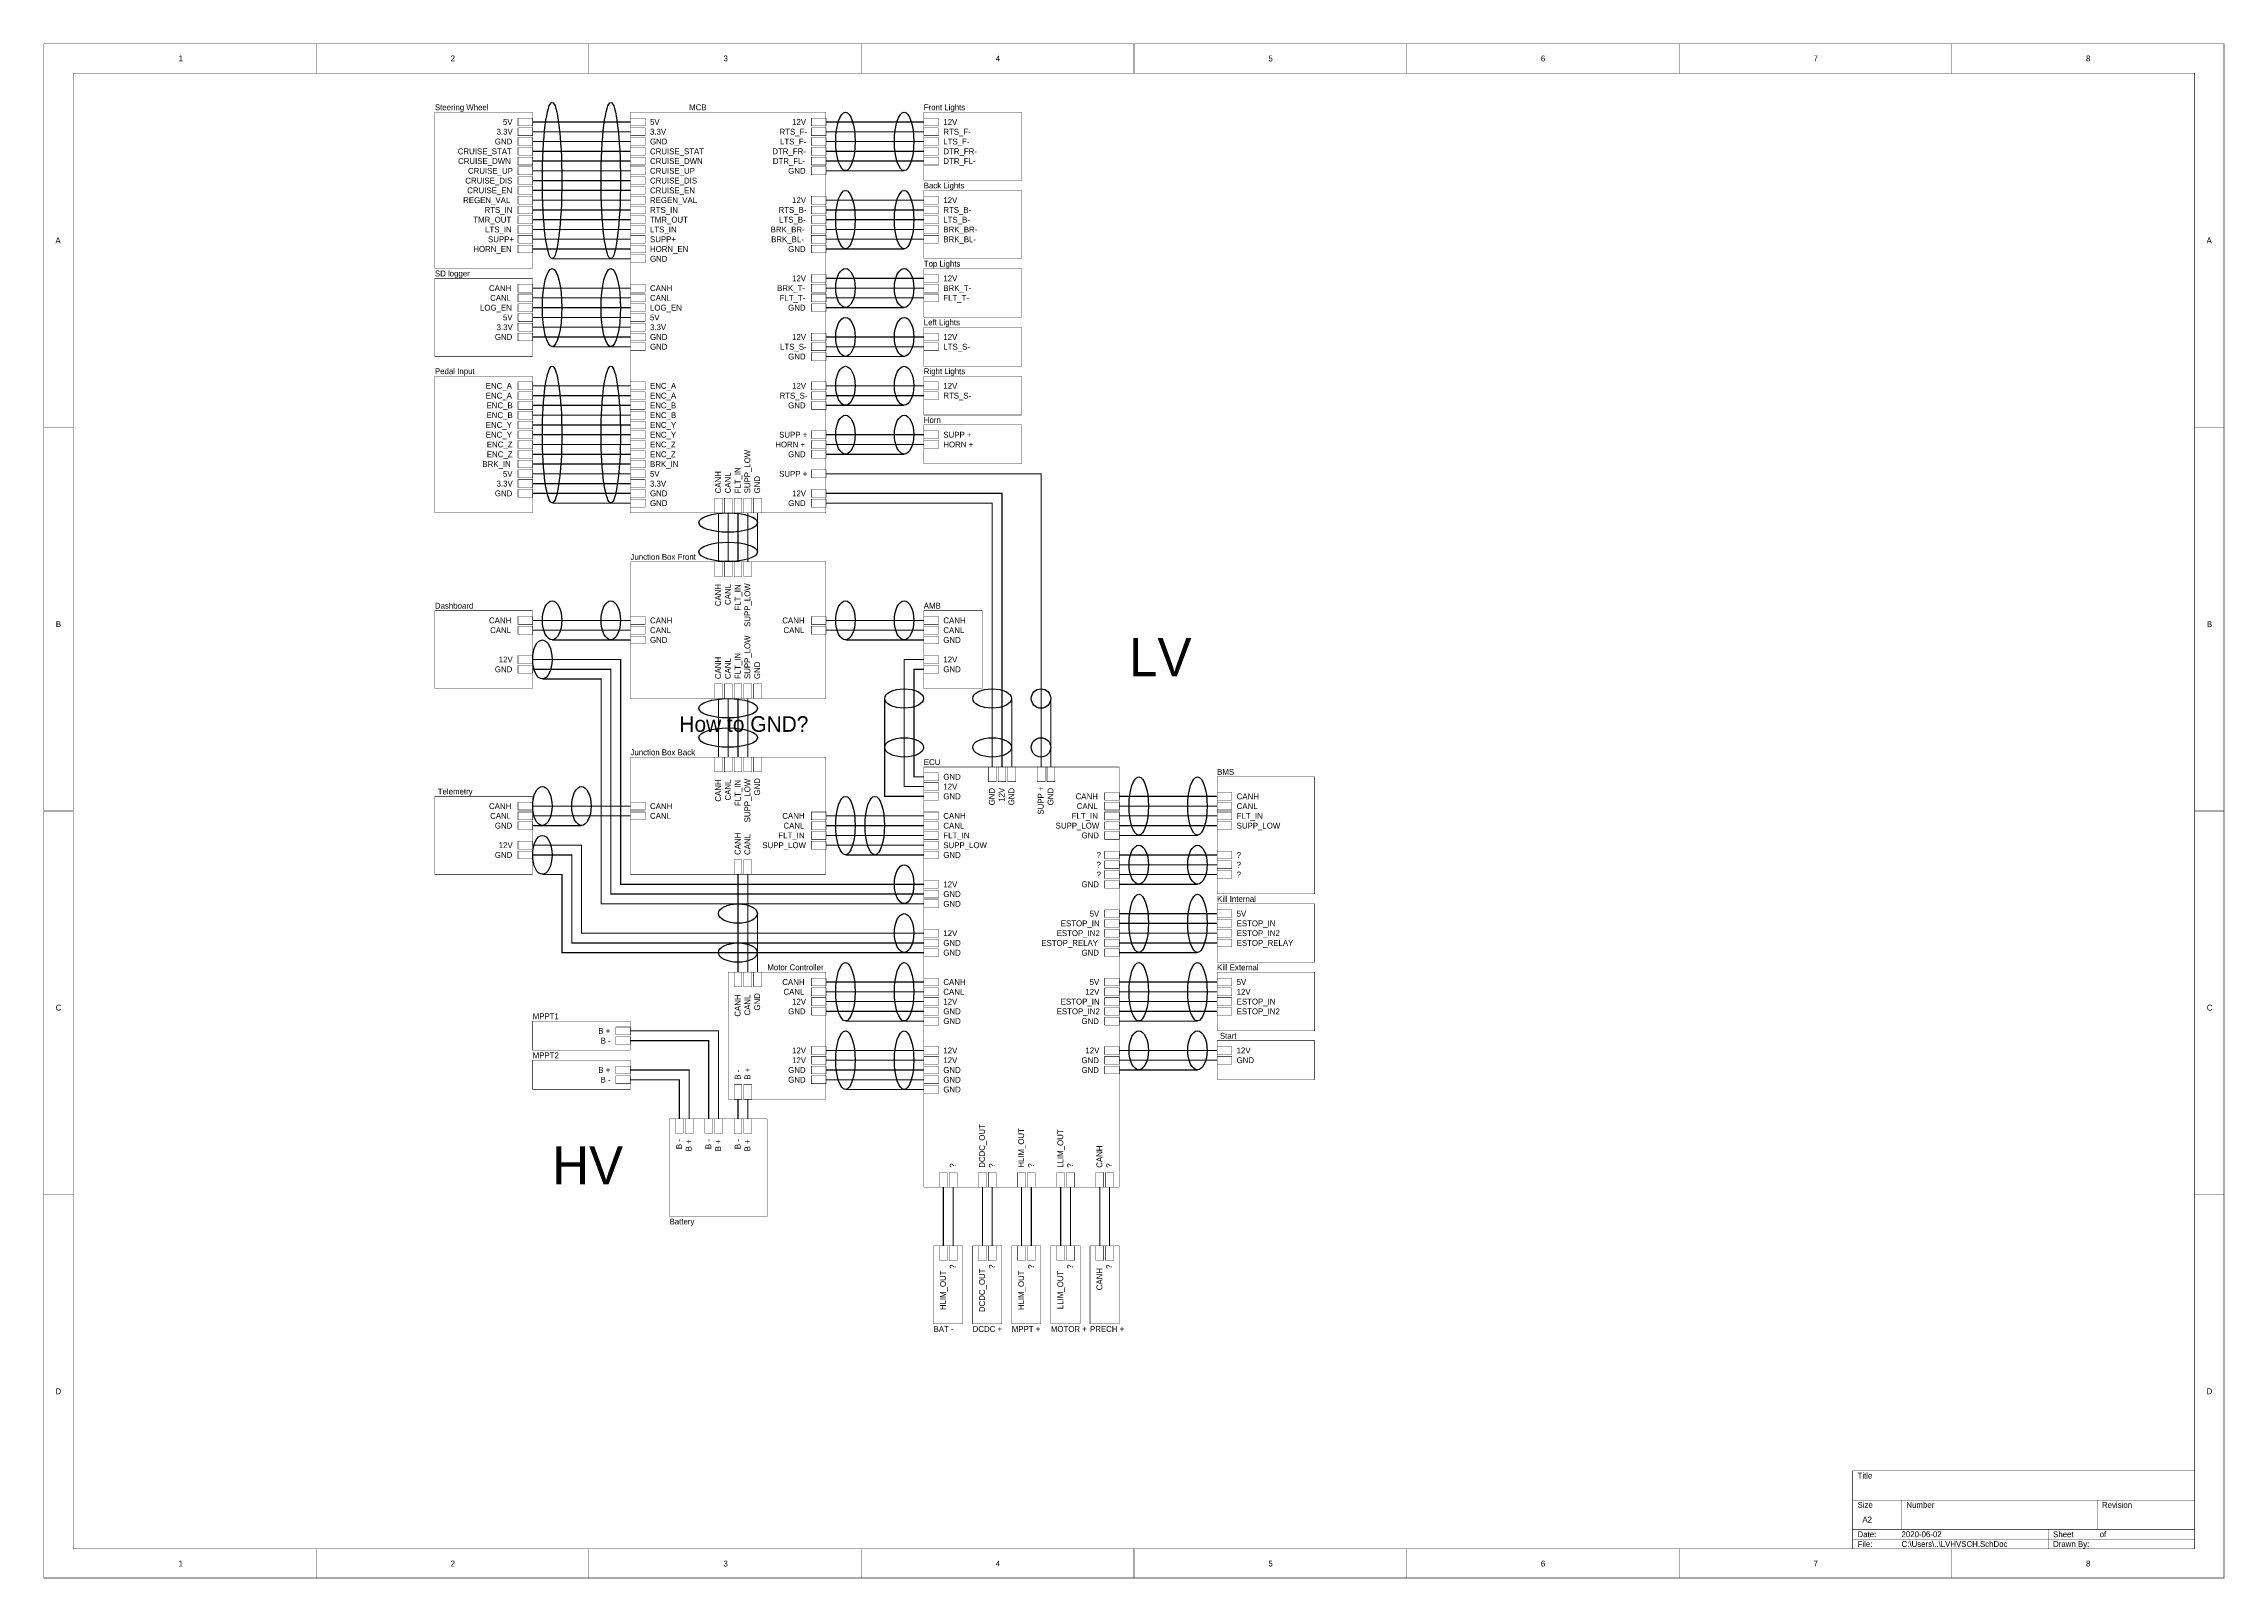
# Model space of a CAD drawing. Header units: millimetres. Extents: x 0 to 22.3, y 0 to 15.7.
import ezdxf

# ---------------------------------------------------------------- set-up
doc = ezdxf.new("R2010")
doc.units = ezdxf.units.MM
doc.header["$MEASUREMENT"] = 0
doc.layers.add('Sheet', color=255, linetype='Continuous')

msp = doc.modelspace()

# ---------------------------------------------------------------- linework, layer by layer
at = {"layer": 'Sheet'}
for points, const_width in [([(0, 15.7), (22.298, 15.7), (22.298, 0.002), (0, 0.002), (0, 15.7)], 0.0039), ([(2.788, 15.4), (2.788, 15.7)], 0.0039), ([(5.575, 15.4), (5.575, 15.7)], 0.0039), ([(8.363, 15.4), (8.363, 15.7)], 0.0039), ([(11.15, 15.4), (11.15, 15.7)], 0.0039), ([(13.938, 15.4), (13.938, 15.7)], 0.0039), ([(16.725, 15.4), (16.725, 15.7)], 0.0039), ([(19.512, 15.4), (19.512, 15.7)], 0.0039), ([(0.3, 15.4), (21.998, 15.4), (21.998, 0.302), (0.3, 0.302), (0.3, 15.4)], 0.0039), ([(4, 15), (4.998, 15), (4.998, 13.402), (4, 13.402), (4, 15)], 0.0039), ([(6, 15), (7.998, 15), (7.998, 10.902), (6, 10.902), (6, 15)], 0.0039), ([(9, 15), (9.998, 15), (9.998, 14.302), (9, 14.302), (9, 15)], 0.0039), ([(5, 14.9), (6, 14.9)], 0.0118), ([(5, 14.8), (6, 14.8)], 0.0118), ([(8, 14.9), (9, 14.9)], 0.0118), ([(8, 14.8), (9, 14.8)], 0.0118), ([(5, 14.7), (6, 14.7)], 0.0118), ([(6, 14.6), (5, 14.6)], 0.0118), ([(6, 14.5), (5, 14.5)], 0.0118), ([(8, 14.7), (9, 14.7)], 0.0118), ([(8, 14.6), (9, 14.6)], 0.0118), ([(8, 14.5), (9, 14.5)], 0.0118), ([(5, 14.4), (6, 14.4)], 0.0118), ([(6, 14.3), (5, 14.3)], 0.0118), ([(8, 14.4), (8.8, 14.4)], 0.0118), ([(5, 14.2), (6, 14.2)], 0.0118), ([(6, 14.1), (5, 14.1)], 0.0118), ([(9, 14.1), (8, 14.1)], 0.0118), ([(9, 14.2), (9.998, 14.2), (9.998, 13.502), (9, 13.502), (9, 14.2)], 0.0039), ([(5, 14), (6, 14)], 0.0118), ([(6, 13.9), (5, 13.9)], 0.0118), ([(8, 14), (9, 14)], 0.0118), ([(8, 13.9), (9, 13.9)], 0.0118), ([(5, 13.8), (6, 13.8)], 0.0118), ([(6, 13.7), (5, 13.7)], 0.0118), ([(5, 13.6), (6, 13.6)], 0.0118), ([(8, 13.8), (9, 13.8)], 0.0118), ([(8, 13.7), (9, 13.7)], 0.0118), ([(8, 13.6), (8.8, 13.6)], 0.0118), ([(5.2, 13.5), (6, 13.5)], 0.0118), ([(9, 13.4), (9.998, 13.4), (9.998, 12.902), (9, 12.902), (9, 13.4)], 0.0039), ([(4, 13.3), (4.998, 13.3), (4.998, 12.502), (4, 12.502), (4, 13.3)], 0.0039), ([(5, 13.2), (6, 13.2)], 0.0118), ([(8, 13.3), (9, 13.3)], 0.0118), ([(8, 13.2), (9, 13.2)], 0.0118), ([(5, 13.1), (6, 13.1)], 0.0118), ([(5, 13), (6, 13)], 0.0118), ([(9, 13.1), (8, 13.1)], 0.0118), ([(8, 13), (8.8, 13)], 0.0118), ([(5, 12.9), (6, 12.9)], 0.0118), ([(6, 12.8), (5, 12.8)], 0.0118), ([(9, 12.8), (9.998, 12.8), (9.998, 12.402), (9, 12.402), (9, 12.8)], 0.0039), ([(5, 12.7), (6, 12.7)], 0.0118), ([(5.2, 12.6), (6, 12.6)], 0.0118), ([(9, 12.7), (8, 12.7)], 0.0118), ([(9, 12.6), (8, 12.6)], 0.0118), ([(8, 12.5), (8.8, 12.5)], 0.0118), ([(4, 12.3), (4.998, 12.3), (4.998, 10.902), (4, 10.902), (4, 12.3)], 0.0039), ([(9, 12.3), (9.998, 12.3), (9.998, 11.902), (9, 11.902), (9, 12.3)], 0.0039), ([(5, 12.2), (6, 12.2)], 0.0118), ([(5, 12.1), (6, 12.1)], 0.0118), ([(8, 12.2), (9, 12.2)], 0.0118), ([(8, 12.1), (9, 12.1)], 0.0118), ([(6, 12), (5, 12)], 0.0118), ([(5, 11.9), (6, 11.9)], 0.0118), ([(8, 12), (8.8, 12)], 0.0118), ([(0.3, 11.775), (0, 11.775)], 0.0039), ([(6, 11.8), (5, 11.8)], 0.0118), ([(6, 11.7), (5, 11.7)], 0.0118), ([(5, 11.6), (6, 11.6)], 0.0118), ([(9, 11.7), (8, 11.7)], 0.0118), ([(8, 11.6), (9, 11.6)], 0.0118), ([(9, 11.8), (9.998, 11.8), (9.998, 11.402), (9, 11.402), (9, 11.8)], 0.0039), ([(22, 11.775), (22.3, 11.775)], 0.0039), ([(6, 11.5), (5, 11.5)], 0.0118), ([(5, 11.4), (6, 11.4)], 0.0118), ([(8, 11.5), (8.8, 11.5)], 0.0118), ([(6, 11.3), (5, 11.3)], 0.0118), ([(5, 11.2), (6, 11.2)], 0.0118), ([(10.2, 8.3), (10.2, 11.3), (8, 11.3)], 0.0118), ([(6, 11.1), (5, 11.1)], 0.0118), ([(5.2, 11), (6, 11)], 0.0118), ([(8, 11.1), (9.8, 11.1), (9.8, 8.3)], 0.0118), ([(8, 11), (9.7, 11), (9.7, 8.3)], 0.0118), ([(6.9, 10.9), (6.9, 10.4)], 0.0118), ([(7, 10.4), (7, 10.9)], 0.0118), ([(7.1, 10.9), (7.1, 10.4)], 0.0118), ([(7.2, 10.4), (7.2, 10.9)], 0.0118), ([(7.3, 10.5), (7.3, 10.9)], 0.0118), ([(6, 10.4), (7.998, 10.4), (7.998, 9.002), (6, 9.002), (6, 10.4)], 0.0039), ([(4, 9.9), (4.998, 9.9), (4.998, 9.102), (4, 9.102), (4, 9.9)], 0.0039), ([(9, 9.9), (9.598, 9.9), (9.598, 9.102), (9, 9.102), (9, 9.9)], 0.0039), ([(5, 9.8), (6, 9.8)], 0.0118), ([(6, 9.7), (5, 9.7)], 0.0118), ([(6, 9.6), (5.2, 9.6)], 0.0118), ([(8, 9.8), (9, 9.8)], 0.0118), ([(8, 9.7), (9, 9.7)], 0.0118), ([(8.2, 9.6), (9, 9.6)], 0.0118), ([(5, 9.4), (5.9, 9.4), (5.9, 7.1), (9, 7.1)], 0.0118), ([(9, 8.1), (8.8, 8.1), (8.8, 9.4), (9, 9.4)], 0.0118), ([(5, 9.3), (5.8, 9.3), (5.8, 7), (9, 7)], 0.0118), ([(9, 6.9), (5.7, 6.9), (5.7, 9.2), (5.1, 9.2)], 0.0118), ([(9, 9.3), (8.9, 9.3), (8.9, 8.2), (9, 8.2)], 0.0118), ([(6.9, 9), (6.9, 8.4)], 0.0118), ([(7, 8.4), (7, 9)], 0.0118), ([(7.1, 9), (7.1, 8.4)], 0.0118), ([(7.2, 8.4), (7.2, 9)], 0.0118), ([(9, 8), (8.6, 8), (8.6, 9)], 0.0118), ([(9.9, 9), (9.9, 8.3)], 0.0118), ([(10.3, 9), (10.3, 8.3)], 0.0118), ([(6, 8.4), (7.998, 8.4), (7.998, 7.202), (6, 7.202), (6, 8.4)], 0.0039), ([(9, 8.3), (10.998, 8.3), (10.998, 4.002), (9, 4.002), (9, 8.3)], 0.0039), ([(12, 8.2), (12.998, 8.2), (12.998, 7.002), (12, 7.002), (12, 8.2)], 0.0039), ([(0.3, 7.85), (0, 7.85)], 0.0039), ([(4, 8), (4.998, 8), (4.998, 7.202), (4, 7.202), (4, 8)], 0.0039), ([(5, 7.9), (6, 7.9)], 0.0118), ([(12, 8), (11, 8)], 0.0118), ([(12, 7.9), (11, 7.9)], 0.0118), ([(22, 7.85), (22.3, 7.85)], 0.0039), ([(6, 7.8), (5, 7.8)], 0.0118), ([(5, 7.7), (5.5, 7.7)], 0.0118), ([(8, 7.8), (9, 7.8)], 0.0118), ([(9, 7.7), (8, 7.7)], 0.0118), ([(8, 7.6), (9, 7.6)], 0.0118), ([(11, 7.8), (12, 7.8)], 0.0118), ([(12, 7.7), (11, 7.7)], 0.0118), ([(11.8, 7.6), (11, 7.6)], 0.0118), ([(5, 7.5), (5.5, 7.5), (5.5, 6.6), (9, 6.6)], 0.0118), ([(5, 7.4), (5.4, 7.4), (5.4, 6.5), (9, 6.5)], 0.0118), ([(9, 7.5), (8, 7.5)], 0.0118), ([(8.2, 7.4), (9, 7.4)], 0.0118), ([(12, 7.4), (11, 7.4)], 0.0118), ([(9, 6.4), (5.3, 6.4), (5.3, 7.2), (5.1, 7.2)], 0.0118), ([(7.1, 6.2), (7.1, 7.2)], 0.0118), ([(7.2, 7.2), (7.2, 6.2)], 0.0118), ([(12, 7.3), (11, 7.3)], 0.0118), ([(12, 7.2), (11, 7.2)], 0.0118), ([(11.8, 7.1), (11, 7.1)], 0.0118), ([(7.3, 6.8), (7.3, 6.2)], 0.0118), ([(11, 6.8), (12, 6.8)], 0.0118), ([(11, 6.7), (12, 6.7)], 0.0118), ([(12, 6.9), (12.998, 6.9), (12.998, 6.302), (12, 6.302), (12, 6.9)], 0.0039), ([(11, 6.6), (12, 6.6)], 0.0118), ([(11, 6.5), (12, 6.5)], 0.0118), ([(11.8, 6.4), (11, 6.4)], 0.0118), ([(7, 6.2), (7.998, 6.2), (7.998, 4.902), (7, 4.902), (7, 6.2)], 0.0039), ([(8, 6.1), (9, 6.1)], 0.0118), ([(11, 6.1), (12, 6.1)], 0.0118), ([(12, 6.2), (12.998, 6.2), (12.998, 5.602), (12, 5.602), (12, 6.2)], 0.0039), ([(9, 6), (8, 6)], 0.0118), ([(8, 5.9), (9, 5.9)], 0.0118), ([(9, 5.8), (8, 5.8)], 0.0118), ([(12, 6), (11, 6)], 0.0118), ([(11, 5.9), (12, 5.9)], 0.0118), ([(12, 5.8), (11, 5.8)], 0.0118), ([(5, 5.7), (5.998, 5.7), (5.998, 5.402), (5, 5.402), (5, 5.7)], 0.0039), ([(6.9, 4.7), (6.9, 5.6), (6, 5.6)], 0.0118), ([(8.2, 5.7), (9, 5.7)], 0.0118), ([(11.8, 5.7), (11, 5.7)], 0.0118), ([(6, 5.5), (6.8, 5.5), (6.8, 4.7)], 0.0118), ([(9, 5.4), (8, 5.4)], 0.0118), ([(12, 5.4), (11, 5.4)], 0.0118), ([(12, 5.5), (12.998, 5.5), (12.998, 5.102), (12, 5.102), (12, 5.5)], 0.0039), ([(5, 5.3), (5.998, 5.3), (5.998, 5.002), (5, 5.002), (5, 5.3)], 0.0039), ([(6, 5.2), (6.6, 5.2), (6.6, 4.7)], 0.0118), ([(8, 5.3), (9, 5.3)], 0.0118), ([(9, 5.2), (8, 5.2)], 0.0118), ([(11, 5.3), (12, 5.3)], 0.0118), ([(11.8, 5.2), (11, 5.2)], 0.0118), ([(6.5, 4.7), (6.5, 5.1), (6, 5.1)], 0.0118), ([(8, 5.1), (9, 5.1)], 0.0118), ([(8.2, 5), (9, 5)], 0.0118), ([(6.4, 4.7), (7.398, 4.7), (7.398, 3.702), (6.4, 3.702), (6.4, 4.7)], 0.0039), ([(7.1, 4.7), (7.1, 4.9)], 0.0118), ([(7.2, 4.7), (7.2, 4.9)], 0.0118), ([(0.3, 3.925), (0, 3.925)], 0.0039), ([(9.2, 3.4), (9.2, 4)], 0.0118), ([(9.3, 4), (9.3, 3.4)], 0.0118), ([(9.6, 3.4), (9.6, 4)], 0.0118), ([(9.7, 4), (9.7, 3.4)], 0.0118), ([(10, 3.4), (10, 4)], 0.0118), ([(10.1, 4), (10.1, 3.4)], 0.0118), ([(10.4, 3.4), (10.4, 4)], 0.0118), ([(10.5, 4), (10.5, 3.4)], 0.0118), ([(10.8, 3.4), (10.8, 4)], 0.0118), ([(10.9, 4), (10.9, 3.4)], 0.0118), ([(22, 3.925), (22.3, 3.925)], 0.0039), ([(9.1, 3.4), (9.398, 3.4), (9.398, 2.602), (9.1, 2.602), (9.1, 3.4)], 0.0039), ([(9.5, 3.4), (9.798, 3.4), (9.798, 2.602), (9.5, 2.602), (9.5, 3.4)], 0.0039), ([(9.9, 3.4), (10.198, 3.4), (10.198, 2.602), (9.9, 2.602), (9.9, 3.4)], 0.0039), ([(10.3, 3.4), (10.598, 3.4), (10.598, 2.602), (10.3, 2.602), (10.3, 3.4)], 0.0039), ([(10.7, 3.4), (10.998, 3.4), (10.998, 2.602), (10.7, 2.602), (10.7, 3.4)], 0.0039), ([(18.5, 1.1), (22, 1.1)], 0.0039), ([(18.5, 0.3), (18.5, 1.1)], 0.0039), ([(18.5, 0.8), (22, 0.8)], 0.0039), ([(19, 0.5), (19, 0.8)], 0.0039), ([(21, 0.5), (21, 0.8)], 0.0039), ([(18.5, 0.5), (22, 0.5)], 0.0039), ([(20.5, 0.3), (20.5, 0.5)], 0.0039), ([(2.788, 0.3), (2.788, 0)], 0.0039), ([(5.575, 0.3), (5.575, 0)], 0.0039), ([(8.363, 0.3), (8.363, 0)], 0.0039), ([(11.15, 0.3), (11.15, 0)], 0.0039), ([(13.938, 0.3), (13.938, 0)], 0.0039), ([(16.725, 0.3), (16.725, 0)], 0.0039), ([(18.5, 0.4), (22, 0.4)], 0.0039), ([(19.512, 0.3), (19.512, 0)], 0.0039)]:
    msp.add_lwpolyline(points, dxfattribs=dict(at, const_width=const_width))
at = {"layer": 'Sheet', "const_width": 0.0039}
for points in [[(5, 14.86), (4.85, 14.86), (4.85, 14.94), (5, 14.94), (5, 14.86)], [(5, 14.94), (5, 14.86), (4.85, 14.86), (4.85, 14.94), (5, 14.94)], [(5, 14.76), (4.85, 14.76), (4.85, 14.84), (5, 14.84), (5, 14.76)], [(5, 14.84), (5, 14.76), (4.85, 14.76), (4.85, 14.84), (5, 14.84)], [(5, 14.66), (4.85, 14.66), (4.85, 14.74), (5, 14.74), (5, 14.66)], [(5, 14.74), (5, 14.66), (4.85, 14.66), (4.85, 14.74), (5, 14.74)], [(6.15, 14.86), (6, 14.86), (6, 14.94), (6.15, 14.94), (6.15, 14.86)], [(6.15, 14.94), (6.15, 14.86), (6, 14.86), (6, 14.94), (6.15, 14.94)], [(6.15, 14.76), (6, 14.76), (6, 14.84), (6.15, 14.84), (6.15, 14.76)], [(6.15, 14.84), (6.15, 14.76), (6, 14.76), (6, 14.84), (6.15, 14.84)], [(6.15, 14.66), (6, 14.66), (6, 14.74), (6.15, 14.74), (6.15, 14.66)], [(6.15, 14.74), (6.15, 14.66), (6, 14.66), (6, 14.74), (6.15, 14.74)], [(8, 14.86), (7.85, 14.86), (7.85, 14.94), (8, 14.94), (8, 14.86)], [(8, 14.94), (8, 14.86), (7.85, 14.86), (7.85, 14.94), (8, 14.94)], [(8, 14.76), (7.85, 14.76), (7.85, 14.84), (8, 14.84), (8, 14.76)], [(8, 14.84), (8, 14.76), (7.85, 14.76), (7.85, 14.84), (8, 14.84)], [(8, 14.66), (7.85, 14.66), (7.85, 14.74), (8, 14.74), (8, 14.66)], [(8, 14.74), (8, 14.66), (7.85, 14.66), (7.85, 14.74), (8, 14.74)], [(9.15, 14.86), (9, 14.86), (9, 14.94), (9.15, 14.94), (9.15, 14.86)], [(9.15, 14.94), (9.15, 14.86), (9, 14.86), (9, 14.94), (9.15, 14.94)], [(9.15, 14.76), (9, 14.76), (9, 14.84), (9.15, 14.84), (9.15, 14.76)], [(9.15, 14.84), (9.15, 14.76), (9, 14.76), (9, 14.84), (9.15, 14.84)], [(9.15, 14.66), (9, 14.66), (9, 14.74), (9.15, 14.74), (9.15, 14.66)], [(9.15, 14.74), (9.15, 14.66), (9, 14.66), (9, 14.74), (9.15, 14.74)], [(5, 14.56), (4.85, 14.56), (4.85, 14.64), (5, 14.64), (5, 14.56)], [(5, 14.64), (5, 14.56), (4.85, 14.56), (4.85, 14.64), (5, 14.64)], [(5, 14.46), (4.85, 14.46), (4.85, 14.54), (5, 14.54), (5, 14.46)], [(5, 14.54), (5, 14.46), (4.85, 14.46), (4.85, 14.54), (5, 14.54)], [(6.15, 14.56), (6, 14.56), (6, 14.64), (6.15, 14.64), (6.15, 14.56)], [(6.15, 14.64), (6.15, 14.56), (6, 14.56), (6, 14.64), (6.15, 14.64)], [(6.15, 14.46), (6, 14.46), (6, 14.54), (6.15, 14.54), (6.15, 14.46)], [(6.15, 14.54), (6.15, 14.46), (6, 14.46), (6, 14.54), (6.15, 14.54)], [(8, 14.56), (7.85, 14.56), (7.85, 14.64), (8, 14.64), (8, 14.56)], [(8, 14.64), (8, 14.56), (7.85, 14.56), (7.85, 14.64), (8, 14.64)], [(8, 14.46), (7.85, 14.46), (7.85, 14.54), (8, 14.54), (8, 14.46)], [(8, 14.54), (8, 14.46), (7.85, 14.46), (7.85, 14.54), (8, 14.54)], [(9.15, 14.56), (9, 14.56), (9, 14.64), (9.15, 14.64), (9.15, 14.56)], [(9.15, 14.64), (9.15, 14.56), (9, 14.56), (9, 14.64), (9.15, 14.64)], [(9.15, 14.46), (9, 14.46), (9, 14.54), (9.15, 14.54), (9.15, 14.46)], [(9.15, 14.54), (9.15, 14.46), (9, 14.46), (9, 14.54), (9.15, 14.54)], [(5, 14.36), (4.85, 14.36), (4.85, 14.44), (5, 14.44), (5, 14.36)], [(5, 14.44), (5, 14.36), (4.85, 14.36), (4.85, 14.44), (5, 14.44)], [(5, 14.26), (4.85, 14.26), (4.85, 14.34), (5, 14.34), (5, 14.26)], [(5, 14.34), (5, 14.26), (4.85, 14.26), (4.85, 14.34), (5, 14.34)], [(6.15, 14.36), (6, 14.36), (6, 14.44), (6.15, 14.44), (6.15, 14.36)], [(6.15, 14.44), (6.15, 14.36), (6, 14.36), (6, 14.44), (6.15, 14.44)], [(6.15, 14.26), (6, 14.26), (6, 14.34), (6.15, 14.34), (6.15, 14.26)], [(6.15, 14.34), (6.15, 14.26), (6, 14.26), (6, 14.34), (6.15, 14.34)], [(8, 14.36), (7.85, 14.36), (7.85, 14.44), (8, 14.44), (8, 14.36)], [(8, 14.44), (8, 14.36), (7.85, 14.36), (7.85, 14.44), (8, 14.44)], [(5, 14.16), (4.85, 14.16), (4.85, 14.24), (5, 14.24), (5, 14.16)], [(5, 14.24), (5, 14.16), (4.85, 14.16), (4.85, 14.24), (5, 14.24)], [(5, 14.06), (4.85, 14.06), (4.85, 14.14), (5, 14.14), (5, 14.06)], [(5, 14.14), (5, 14.06), (4.85, 14.06), (4.85, 14.14), (5, 14.14)], [(6.15, 14.16), (6, 14.16), (6, 14.24), (6.15, 14.24), (6.15, 14.16)], [(6.15, 14.24), (6.15, 14.16), (6, 14.16), (6, 14.24), (6.15, 14.24)], [(6.15, 14.06), (6, 14.06), (6, 14.14), (6.15, 14.14), (6.15, 14.06)], [(6.15, 14.14), (6.15, 14.06), (6, 14.06), (6, 14.14), (6.15, 14.14)], [(8, 14.06), (7.85, 14.06), (7.85, 14.14), (8, 14.14), (8, 14.06)], [(8, 14.14), (8, 14.06), (7.85, 14.06), (7.85, 14.14), (8, 14.14)], [(9.15, 14.06), (9, 14.06), (9, 14.14), (9.15, 14.14), (9.15, 14.06)], [(9.15, 14.14), (9.15, 14.06), (9, 14.06), (9, 14.14), (9.15, 14.14)], [(5, 13.96), (4.85, 13.96), (4.85, 14.04), (5, 14.04), (5, 13.96)], [(5, 14.04), (5, 13.96), (4.85, 13.96), (4.85, 14.04), (5, 14.04)], [(5, 13.86), (4.85, 13.86), (4.85, 13.94), (5, 13.94), (5, 13.86)], [(5, 13.94), (5, 13.86), (4.85, 13.86), (4.85, 13.94), (5, 13.94)], [(5, 13.76), (4.85, 13.76), (4.85, 13.84), (5, 13.84), (5, 13.76)], [(5, 13.84), (5, 13.76), (4.85, 13.76), (4.85, 13.84), (5, 13.84)], [(6.15, 13.96), (6, 13.96), (6, 14.04), (6.15, 14.04), (6.15, 13.96)], [(6.15, 14.04), (6.15, 13.96), (6, 13.96), (6, 14.04), (6.15, 14.04)], [(6.15, 13.86), (6, 13.86), (6, 13.94), (6.15, 13.94), (6.15, 13.86)], [(6.15, 13.94), (6.15, 13.86), (6, 13.86), (6, 13.94), (6.15, 13.94)], [(6.15, 13.76), (6, 13.76), (6, 13.84), (6.15, 13.84), (6.15, 13.76)], [(6.15, 13.84), (6.15, 13.76), (6, 13.76), (6, 13.84), (6.15, 13.84)], [(8, 13.96), (7.85, 13.96), (7.85, 14.04), (8, 14.04), (8, 13.96)], [(8, 14.04), (8, 13.96), (7.85, 13.96), (7.85, 14.04), (8, 14.04)], [(8, 13.86), (7.85, 13.86), (7.85, 13.94), (8, 13.94), (8, 13.86)], [(8, 13.94), (8, 13.86), (7.85, 13.86), (7.85, 13.94), (8, 13.94)], [(8, 13.76), (7.85, 13.76), (7.85, 13.84), (8, 13.84), (8, 13.76)], [(8, 13.84), (8, 13.76), (7.85, 13.76), (7.85, 13.84), (8, 13.84)], [(9.15, 13.96), (9, 13.96), (9, 14.04), (9.15, 14.04), (9.15, 13.96)], [(9.15, 14.04), (9.15, 13.96), (9, 13.96), (9, 14.04), (9.15, 14.04)], [(9.15, 13.86), (9, 13.86), (9, 13.94), (9.15, 13.94), (9.15, 13.86)], [(9.15, 13.94), (9.15, 13.86), (9, 13.86), (9, 13.94), (9.15, 13.94)], [(9.15, 13.76), (9, 13.76), (9, 13.84), (9.15, 13.84), (9.15, 13.76)], [(9.15, 13.84), (9.15, 13.76), (9, 13.76), (9, 13.84), (9.15, 13.84)], [(5, 13.66), (4.85, 13.66), (4.85, 13.74), (5, 13.74), (5, 13.66)], [(5, 13.74), (5, 13.66), (4.85, 13.66), (4.85, 13.74), (5, 13.74)], [(5, 13.56), (4.85, 13.56), (4.85, 13.64), (5, 13.64), (5, 13.56)], [(5, 13.64), (5, 13.56), (4.85, 13.56), (4.85, 13.64), (5, 13.64)], [(6.15, 13.66), (6, 13.66), (6, 13.74), (6.15, 13.74), (6.15, 13.66)], [(6.15, 13.74), (6.15, 13.66), (6, 13.66), (6, 13.74), (6.15, 13.74)], [(6.15, 13.56), (6, 13.56), (6, 13.64), (6.15, 13.64), (6.15, 13.56)], [(6.15, 13.64), (6.15, 13.56), (6, 13.56), (6, 13.64), (6.15, 13.64)], [(8, 13.66), (7.85, 13.66), (7.85, 13.74), (8, 13.74), (8, 13.66)], [(8, 13.74), (8, 13.66), (7.85, 13.66), (7.85, 13.74), (8, 13.74)], [(8, 13.56), (7.85, 13.56), (7.85, 13.64), (8, 13.64), (8, 13.56)], [(8, 13.64), (8, 13.56), (7.85, 13.56), (7.85, 13.64), (8, 13.64)], [(9.15, 13.66), (9, 13.66), (9, 13.74), (9.15, 13.74), (9.15, 13.66)], [(9.15, 13.74), (9.15, 13.66), (9, 13.66), (9, 13.74), (9.15, 13.74)], [(6.15, 13.46), (6, 13.46), (6, 13.54), (6.15, 13.54), (6.15, 13.46)], [(6.15, 13.54), (6.15, 13.46), (6, 13.46), (6, 13.54), (6.15, 13.54)], [(5, 13.16), (4.85, 13.16), (4.85, 13.24), (5, 13.24), (5, 13.16)], [(5, 13.24), (5, 13.16), (4.85, 13.16), (4.85, 13.24), (5, 13.24)], [(6.15, 13.16), (6, 13.16), (6, 13.24), (6.15, 13.24), (6.15, 13.16)], [(6.15, 13.24), (6.15, 13.16), (6, 13.16), (6, 13.24), (6.15, 13.24)], [(8, 13.26), (7.85, 13.26), (7.85, 13.34), (8, 13.34), (8, 13.26)], [(8, 13.34), (8, 13.26), (7.85, 13.26), (7.85, 13.34), (8, 13.34)], [(8, 13.16), (7.85, 13.16), (7.85, 13.24), (8, 13.24), (8, 13.16)], [(8, 13.24), (8, 13.16), (7.85, 13.16), (7.85, 13.24), (8, 13.24)], [(9.15, 13.26), (9, 13.26), (9, 13.34), (9.15, 13.34), (9.15, 13.26)], [(9.15, 13.34), (9.15, 13.26), (9, 13.26), (9, 13.34), (9.15, 13.34)], [(9.15, 13.16), (9, 13.16), (9, 13.24), (9.15, 13.24), (9.15, 13.16)], [(9.15, 13.24), (9.15, 13.16), (9, 13.16), (9, 13.24), (9.15, 13.24)], [(5, 13.06), (4.85, 13.06), (4.85, 13.14), (5, 13.14), (5, 13.06)], [(5, 13.14), (5, 13.06), (4.85, 13.06), (4.85, 13.14), (5, 13.14)], [(5, 12.96), (4.85, 12.96), (4.85, 13.04), (5, 13.04), (5, 12.96)], [(5, 13.04), (5, 12.96), (4.85, 12.96), (4.85, 13.04), (5, 13.04)], [(5, 12.86), (4.85, 12.86), (4.85, 12.94), (5, 12.94), (5, 12.86)], [(5, 12.94), (5, 12.86), (4.85, 12.86), (4.85, 12.94), (5, 12.94)], [(6.15, 13.06), (6, 13.06), (6, 13.14), (6.15, 13.14), (6.15, 13.06)], [(6.15, 13.14), (6.15, 13.06), (6, 13.06), (6, 13.14), (6.15, 13.14)], [(6.15, 12.96), (6, 12.96), (6, 13.04), (6.15, 13.04), (6.15, 12.96)], [(6.15, 13.04), (6.15, 12.96), (6, 12.96), (6, 13.04), (6.15, 13.04)], [(6.15, 12.86), (6, 12.86), (6, 12.94), (6.15, 12.94), (6.15, 12.86)], [(6.15, 12.94), (6.15, 12.86), (6, 12.86), (6, 12.94), (6.15, 12.94)], [(8, 13.06), (7.85, 13.06), (7.85, 13.14), (8, 13.14), (8, 13.06)], [(8, 13.14), (8, 13.06), (7.85, 13.06), (7.85, 13.14), (8, 13.14)], [(8, 12.96), (7.85, 12.96), (7.85, 13.04), (8, 13.04), (8, 12.96)], [(8, 13.04), (8, 12.96), (7.85, 12.96), (7.85, 13.04), (8, 13.04)], [(9.15, 13.06), (9, 13.06), (9, 13.14), (9.15, 13.14), (9.15, 13.06)], [(9.15, 13.14), (9.15, 13.06), (9, 13.06), (9, 13.14), (9.15, 13.14)], [(5, 12.76), (4.85, 12.76), (4.85, 12.84), (5, 12.84), (5, 12.76)], [(5, 12.84), (5, 12.76), (4.85, 12.76), (4.85, 12.84), (5, 12.84)], [(5, 12.66), (4.85, 12.66), (4.85, 12.74), (5, 12.74), (5, 12.66)], [(5, 12.74), (5, 12.66), (4.85, 12.66), (4.85, 12.74), (5, 12.74)], [(6.15, 12.76), (6, 12.76), (6, 12.84), (6.15, 12.84), (6.15, 12.76)], [(6.15, 12.84), (6.15, 12.76), (6, 12.76), (6, 12.84), (6.15, 12.84)], [(6.15, 12.66), (6, 12.66), (6, 12.74), (6.15, 12.74), (6.15, 12.66)], [(6.15, 12.74), (6.15, 12.66), (6, 12.66), (6, 12.74), (6.15, 12.74)], [(8, 12.66), (7.85, 12.66), (7.85, 12.74), (8, 12.74), (8, 12.66)], [(8, 12.74), (8, 12.66), (7.85, 12.66), (7.85, 12.74), (8, 12.74)], [(9.15, 12.66), (9, 12.66), (9, 12.74), (9.15, 12.74), (9.15, 12.66)], [(9.15, 12.74), (9.15, 12.66), (9, 12.66), (9, 12.74), (9.15, 12.74)], [(6.15, 12.56), (6, 12.56), (6, 12.64), (6.15, 12.64), (6.15, 12.56)], [(6.15, 12.64), (6.15, 12.56), (6, 12.56), (6, 12.64), (6.15, 12.64)], [(8, 12.56), (7.85, 12.56), (7.85, 12.64), (8, 12.64), (8, 12.56)], [(8, 12.64), (8, 12.56), (7.85, 12.56), (7.85, 12.64), (8, 12.64)], [(8, 12.46), (7.85, 12.46), (7.85, 12.54), (8, 12.54), (8, 12.46)], [(8, 12.54), (8, 12.46), (7.85, 12.46), (7.85, 12.54), (8, 12.54)], [(9.15, 12.56), (9, 12.56), (9, 12.64), (9.15, 12.64), (9.15, 12.56)], [(9.15, 12.64), (9.15, 12.56), (9, 12.56), (9, 12.64), (9.15, 12.64)], [(5, 12.16), (4.85, 12.16), (4.85, 12.24), (5, 12.24), (5, 12.16)], [(5, 12.24), (5, 12.16), (4.85, 12.16), (4.85, 12.24), (5, 12.24)], [(5, 12.06), (4.85, 12.06), (4.85, 12.14), (5, 12.14), (5, 12.06)], [(5, 12.14), (5, 12.06), (4.85, 12.06), (4.85, 12.14), (5, 12.14)], [(6.15, 12.16), (6, 12.16), (6, 12.24), (6.15, 12.24), (6.15, 12.16)], [(6.15, 12.24), (6.15, 12.16), (6, 12.16), (6, 12.24), (6.15, 12.24)], [(6.15, 12.06), (6, 12.06), (6, 12.14), (6.15, 12.14), (6.15, 12.06)], [(6.15, 12.14), (6.15, 12.06), (6, 12.06), (6, 12.14), (6.15, 12.14)], [(8, 12.16), (7.85, 12.16), (7.85, 12.24), (8, 12.24), (8, 12.16)], [(8, 12.24), (8, 12.16), (7.85, 12.16), (7.85, 12.24), (8, 12.24)], [(8, 12.06), (7.85, 12.06), (7.85, 12.14), (8, 12.14), (8, 12.06)], [(8, 12.14), (8, 12.06), (7.85, 12.06), (7.85, 12.14), (8, 12.14)], [(9.15, 12.16), (9, 12.16), (9, 12.24), (9.15, 12.24), (9.15, 12.16)], [(9.15, 12.24), (9.15, 12.16), (9, 12.16), (9, 12.24), (9.15, 12.24)], [(9.15, 12.06), (9, 12.06), (9, 12.14), (9.15, 12.14), (9.15, 12.06)], [(9.15, 12.14), (9.15, 12.06), (9, 12.06), (9, 12.14), (9.15, 12.14)], [(5, 11.96), (4.85, 11.96), (4.85, 12.04), (5, 12.04), (5, 11.96)], [(5, 12.04), (5, 11.96), (4.85, 11.96), (4.85, 12.04), (5, 12.04)], [(5, 11.86), (4.85, 11.86), (4.85, 11.94), (5, 11.94), (5, 11.86)], [(5, 11.94), (5, 11.86), (4.85, 11.86), (4.85, 11.94), (5, 11.94)], [(5, 11.76), (4.85, 11.76), (4.85, 11.84), (5, 11.84), (5, 11.76)], [(5, 11.84), (5, 11.76), (4.85, 11.76), (4.85, 11.84), (5, 11.84)], [(6.15, 11.96), (6, 11.96), (6, 12.04), (6.15, 12.04), (6.15, 11.96)], [(6.15, 12.04), (6.15, 11.96), (6, 11.96), (6, 12.04), (6.15, 12.04)], [(6.15, 11.86), (6, 11.86), (6, 11.94), (6.15, 11.94), (6.15, 11.86)], [(6.15, 11.94), (6.15, 11.86), (6, 11.86), (6, 11.94), (6.15, 11.94)], [(6.15, 11.76), (6, 11.76), (6, 11.84), (6.15, 11.84), (6.15, 11.76)], [(6.15, 11.84), (6.15, 11.76), (6, 11.76), (6, 11.84), (6.15, 11.84)], [(8, 11.96), (7.85, 11.96), (7.85, 12.04), (8, 12.04), (8, 11.96)], [(8, 12.04), (8, 11.96), (7.85, 11.96), (7.85, 12.04), (8, 12.04)], [(5, 11.66), (4.85, 11.66), (4.85, 11.74), (5, 11.74), (5, 11.66)], [(5, 11.74), (5, 11.66), (4.85, 11.66), (4.85, 11.74), (5, 11.74)], [(5, 11.56), (4.85, 11.56), (4.85, 11.64), (5, 11.64), (5, 11.56)], [(5, 11.64), (5, 11.56), (4.85, 11.56), (4.85, 11.64), (5, 11.64)], [(6.15, 11.66), (6, 11.66), (6, 11.74), (6.15, 11.74), (6.15, 11.66)], [(6.15, 11.74), (6.15, 11.66), (6, 11.66), (6, 11.74), (6.15, 11.74)], [(6.15, 11.56), (6, 11.56), (6, 11.64), (6.15, 11.64), (6.15, 11.56)], [(6.15, 11.64), (6.15, 11.56), (6, 11.56), (6, 11.64), (6.15, 11.64)], [(8, 11.66), (7.85, 11.66), (7.85, 11.74), (8, 11.74), (8, 11.66)], [(8, 11.74), (8, 11.66), (7.85, 11.66), (7.85, 11.74), (8, 11.74)], [(8, 11.56), (7.85, 11.56), (7.85, 11.64), (8, 11.64), (8, 11.56)], [(8, 11.64), (8, 11.56), (7.85, 11.56), (7.85, 11.64), (8, 11.64)], [(9.15, 11.66), (9, 11.66), (9, 11.74), (9.15, 11.74), (9.15, 11.66)], [(9.15, 11.74), (9.15, 11.66), (9, 11.66), (9, 11.74), (9.15, 11.74)], [(9.15, 11.56), (9, 11.56), (9, 11.64), (9.15, 11.64), (9.15, 11.56)], [(9.15, 11.64), (9.15, 11.56), (9, 11.56), (9, 11.64), (9.15, 11.64)], [(5, 11.46), (4.85, 11.46), (4.85, 11.54), (5, 11.54), (5, 11.46)], [(5, 11.54), (5, 11.46), (4.85, 11.46), (4.85, 11.54), (5, 11.54)], [(5, 11.36), (4.85, 11.36), (4.85, 11.44), (5, 11.44), (5, 11.36)], [(5, 11.44), (5, 11.36), (4.85, 11.36), (4.85, 11.44), (5, 11.44)], [(6.15, 11.46), (6, 11.46), (6, 11.54), (6.15, 11.54), (6.15, 11.46)], [(6.15, 11.54), (6.15, 11.46), (6, 11.46), (6, 11.54), (6.15, 11.54)], [(6.15, 11.36), (6, 11.36), (6, 11.44), (6.15, 11.44), (6.15, 11.36)], [(6.15, 11.44), (6.15, 11.36), (6, 11.36), (6, 11.44), (6.15, 11.44)], [(8, 11.46), (7.85, 11.46), (7.85, 11.54), (8, 11.54), (8, 11.46)], [(8, 11.54), (8, 11.46), (7.85, 11.46), (7.85, 11.54), (8, 11.54)], [(5, 11.26), (4.85, 11.26), (4.85, 11.34), (5, 11.34), (5, 11.26)], [(5, 11.34), (5, 11.26), (4.85, 11.26), (4.85, 11.34), (5, 11.34)], [(5, 11.16), (4.85, 11.16), (4.85, 11.24), (5, 11.24), (5, 11.16)], [(5, 11.24), (5, 11.16), (4.85, 11.16), (4.85, 11.24), (5, 11.24)], [(6.15, 11.26), (6, 11.26), (6, 11.34), (6.15, 11.34), (6.15, 11.26)], [(6.15, 11.34), (6.15, 11.26), (6, 11.26), (6, 11.34), (6.15, 11.34)], [(6.15, 11.16), (6, 11.16), (6, 11.24), (6.15, 11.24), (6.15, 11.16)], [(6.15, 11.24), (6.15, 11.16), (6, 11.16), (6, 11.24), (6.15, 11.24)], [(8, 11.26), (7.85, 11.26), (7.85, 11.34), (8, 11.34), (8, 11.26)], [(8, 11.34), (8, 11.26), (7.85, 11.26), (7.85, 11.34), (8, 11.34)], [(5, 11.06), (4.85, 11.06), (4.85, 11.14), (5, 11.14), (5, 11.06)], [(5, 11.14), (5, 11.06), (4.85, 11.06), (4.85, 11.14), (5, 11.14)], [(6.15, 11.06), (6, 11.06), (6, 11.14), (6.15, 11.14), (6.15, 11.06)], [(6.15, 11.14), (6.15, 11.06), (6, 11.06), (6, 11.14), (6.15, 11.14)], [(6.15, 10.96), (6, 10.96), (6, 11.04), (6.15, 11.04), (6.15, 10.96)], [(6.15, 11.04), (6.15, 10.96), (6, 10.96), (6, 11.04), (6.15, 11.04)], [(6.94, 10.9), (6.86, 10.9), (6.86, 11.05), (6.94, 11.05), (6.94, 10.9)], [(6.86, 11.05), (6.94, 11.05), (6.94, 10.9), (6.86, 10.9), (6.86, 11.05)], [(7.04, 10.9), (6.96, 10.9), (6.96, 11.05), (7.04, 11.05), (7.04, 10.9)], [(6.96, 11.05), (7.04, 11.05), (7.04, 10.9), (6.96, 10.9), (6.96, 11.05)], [(7.14, 10.9), (7.06, 10.9), (7.06, 11.05), (7.14, 11.05), (7.14, 10.9)], [(7.06, 11.05), (7.14, 11.05), (7.14, 10.9), (7.06, 10.9), (7.06, 11.05)], [(7.24, 10.9), (7.16, 10.9), (7.16, 11.05), (7.24, 11.05), (7.24, 10.9)], [(7.16, 11.05), (7.24, 11.05), (7.24, 10.9), (7.16, 10.9), (7.16, 11.05)], [(7.34, 10.9), (7.26, 10.9), (7.26, 11.05), (7.34, 11.05), (7.34, 10.9)], [(7.26, 11.05), (7.34, 11.05), (7.34, 10.9), (7.26, 10.9), (7.26, 11.05)], [(8, 11.06), (7.85, 11.06), (7.85, 11.14), (8, 11.14), (8, 11.06)], [(8, 11.14), (8, 11.06), (7.85, 11.06), (7.85, 11.14), (8, 11.14)], [(8, 10.96), (7.85, 10.96), (7.85, 11.04), (8, 11.04), (8, 10.96)], [(8, 11.04), (8, 10.96), (7.85, 10.96), (7.85, 11.04), (8, 11.04)], [(6.94, 10.25), (6.86, 10.25), (6.86, 10.4), (6.94, 10.4), (6.94, 10.25)], [(6.86, 10.4), (6.94, 10.4), (6.94, 10.25), (6.86, 10.25), (6.86, 10.4)], [(7.04, 10.25), (6.96, 10.25), (6.96, 10.4), (7.04, 10.4), (7.04, 10.25)], [(6.96, 10.4), (7.04, 10.4), (7.04, 10.25), (6.96, 10.25), (6.96, 10.4)], [(7.14, 10.25), (7.06, 10.25), (7.06, 10.4), (7.14, 10.4), (7.14, 10.25)], [(7.06, 10.4), (7.14, 10.4), (7.14, 10.25), (7.06, 10.25), (7.06, 10.4)], [(7.24, 10.25), (7.16, 10.25), (7.16, 10.4), (7.24, 10.4), (7.24, 10.25)], [(7.16, 10.4), (7.24, 10.4), (7.24, 10.25), (7.16, 10.25), (7.16, 10.4)], [(5, 9.76), (4.85, 9.76), (4.85, 9.84), (5, 9.84), (5, 9.76)], [(5, 9.84), (5, 9.76), (4.85, 9.76), (4.85, 9.84), (5, 9.84)], [(6.15, 9.76), (6, 9.76), (6, 9.84), (6.15, 9.84), (6.15, 9.76)], [(6.15, 9.84), (6.15, 9.76), (6, 9.76), (6, 9.84), (6.15, 9.84)], [(8, 9.76), (7.85, 9.76), (7.85, 9.84), (8, 9.84), (8, 9.76)], [(8, 9.84), (8, 9.76), (7.85, 9.76), (7.85, 9.84), (8, 9.84)], [(9.15, 9.76), (9, 9.76), (9, 9.84), (9.15, 9.84), (9.15, 9.76)], [(9.15, 9.84), (9.15, 9.76), (9, 9.76), (9, 9.84), (9.15, 9.84)], [(5, 9.66), (4.85, 9.66), (4.85, 9.74), (5, 9.74), (5, 9.66)], [(5, 9.74), (5, 9.66), (4.85, 9.66), (4.85, 9.74), (5, 9.74)], [(6.15, 9.66), (6, 9.66), (6, 9.74), (6.15, 9.74), (6.15, 9.66)], [(6.15, 9.74), (6.15, 9.66), (6, 9.66), (6, 9.74), (6.15, 9.74)], [(6.15, 9.56), (6, 9.56), (6, 9.64), (6.15, 9.64), (6.15, 9.56)], [(6.15, 9.64), (6.15, 9.56), (6, 9.56), (6, 9.64), (6.15, 9.64)], [(8, 9.66), (7.85, 9.66), (7.85, 9.74), (8, 9.74), (8, 9.66)], [(8, 9.74), (8, 9.66), (7.85, 9.66), (7.85, 9.74), (8, 9.74)], [(9.15, 9.66), (9, 9.66), (9, 9.74), (9.15, 9.74), (9.15, 9.66)], [(9.15, 9.74), (9.15, 9.66), (9, 9.66), (9, 9.74), (9.15, 9.74)], [(9.15, 9.56), (9, 9.56), (9, 9.64), (9.15, 9.64), (9.15, 9.56)], [(9.15, 9.64), (9.15, 9.56), (9, 9.56), (9, 9.64), (9.15, 9.64)], [(5, 9.36), (4.85, 9.36), (4.85, 9.44), (5, 9.44), (5, 9.36)], [(5, 9.44), (5, 9.36), (4.85, 9.36), (4.85, 9.44), (5, 9.44)], [(9.15, 9.36), (9, 9.36), (9, 9.44), (9.15, 9.44), (9.15, 9.36)], [(9.15, 9.44), (9.15, 9.36), (9, 9.36), (9, 9.44), (9.15, 9.44)], [(5, 9.26), (4.85, 9.26), (4.85, 9.34), (5, 9.34), (5, 9.26)], [(5, 9.34), (5, 9.26), (4.85, 9.26), (4.85, 9.34), (5, 9.34)], [(6.94, 9), (6.86, 9), (6.86, 9.15), (6.94, 9.15), (6.94, 9)], [(6.86, 9.15), (6.94, 9.15), (6.94, 9), (6.86, 9), (6.86, 9.15)], [(7.04, 9), (6.96, 9), (6.96, 9.15), (7.04, 9.15), (7.04, 9)], [(6.96, 9.15), (7.04, 9.15), (7.04, 9), (6.96, 9), (6.96, 9.15)], [(7.14, 9), (7.06, 9), (7.06, 9.15), (7.14, 9.15), (7.14, 9)], [(7.06, 9.15), (7.14, 9.15), (7.14, 9), (7.06, 9), (7.06, 9.15)], [(7.24, 9), (7.16, 9), (7.16, 9.15), (7.24, 9.15), (7.24, 9)], [(7.16, 9.15), (7.24, 9.15), (7.24, 9), (7.16, 9), (7.16, 9.15)], [(7.34, 9), (7.26, 9), (7.26, 9.15), (7.34, 9.15), (7.34, 9)], [(7.26, 9.15), (7.34, 9.15), (7.34, 9), (7.26, 9), (7.26, 9.15)], [(9.15, 9.26), (9, 9.26), (9, 9.34), (9.15, 9.34), (9.15, 9.26)], [(9.15, 9.34), (9.15, 9.26), (9, 9.26), (9, 9.34), (9.15, 9.34)], [(6.94, 8.25), (6.86, 8.25), (6.86, 8.4), (6.94, 8.4), (6.94, 8.25)], [(6.86, 8.4), (6.94, 8.4), (6.94, 8.25), (6.86, 8.25), (6.86, 8.4)], [(7.04, 8.25), (6.96, 8.25), (6.96, 8.4), (7.04, 8.4), (7.04, 8.25)], [(6.96, 8.4), (7.04, 8.4), (7.04, 8.25), (6.96, 8.25), (6.96, 8.4)], [(7.14, 8.25), (7.06, 8.25), (7.06, 8.4), (7.14, 8.4), (7.14, 8.25)], [(7.06, 8.4), (7.14, 8.4), (7.14, 8.25), (7.06, 8.25), (7.06, 8.4)], [(7.24, 8.25), (7.16, 8.25), (7.16, 8.4), (7.24, 8.4), (7.24, 8.25)], [(7.16, 8.4), (7.24, 8.4), (7.24, 8.25), (7.16, 8.25), (7.16, 8.4)], [(7.34, 8.25), (7.26, 8.25), (7.26, 8.4), (7.34, 8.4), (7.34, 8.25)], [(7.26, 8.4), (7.34, 8.4), (7.34, 8.25), (7.26, 8.25), (7.26, 8.4)], [(9.74, 8.15), (9.66, 8.15), (9.66, 8.3), (9.74, 8.3), (9.74, 8.15)], [(9.66, 8.3), (9.74, 8.3), (9.74, 8.15), (9.66, 8.15), (9.66, 8.3)], [(9.84, 8.15), (9.76, 8.15), (9.76, 8.3), (9.84, 8.3), (9.84, 8.15)], [(9.76, 8.3), (9.84, 8.3), (9.84, 8.15), (9.76, 8.15), (9.76, 8.3)], [(9.94, 8.15), (9.86, 8.15), (9.86, 8.3), (9.94, 8.3), (9.94, 8.15)], [(9.86, 8.3), (9.94, 8.3), (9.94, 8.15), (9.86, 8.15), (9.86, 8.3)], [(10.24, 8.15), (10.16, 8.15), (10.16, 8.3), (10.24, 8.3), (10.24, 8.15)], [(10.16, 8.3), (10.24, 8.3), (10.24, 8.15), (10.16, 8.15), (10.16, 8.3)], [(10.34, 8.15), (10.26, 8.15), (10.26, 8.3), (10.34, 8.3), (10.34, 8.15)], [(10.26, 8.3), (10.34, 8.3), (10.34, 8.15), (10.26, 8.15), (10.26, 8.3)], [(9.15, 8.16), (9, 8.16), (9, 8.24), (9.15, 8.24), (9.15, 8.16)], [(9.15, 8.24), (9.15, 8.16), (9, 8.16), (9, 8.24), (9.15, 8.24)], [(9.15, 8.06), (9, 8.06), (9, 8.14), (9.15, 8.14), (9.15, 8.06)], [(9.15, 8.14), (9.15, 8.06), (9, 8.06), (9, 8.14), (9.15, 8.14)], [(9.15, 7.96), (9, 7.96), (9, 8.04), (9.15, 8.04), (9.15, 7.96)], [(9.15, 8.04), (9.15, 7.96), (9, 7.96), (9, 8.04), (9.15, 8.04)], [(11, 7.96), (10.85, 7.96), (10.85, 8.04), (11, 8.04), (11, 7.96)], [(11, 8.04), (11, 7.96), (10.85, 7.96), (10.85, 8.04), (11, 8.04)], [(12.15, 7.96), (12, 7.96), (12, 8.04), (12.15, 8.04), (12.15, 7.96)], [(12.15, 8.04), (12.15, 7.96), (12, 7.96), (12, 8.04), (12.15, 8.04)], [(5, 7.86), (4.85, 7.86), (4.85, 7.94), (5, 7.94), (5, 7.86)], [(5, 7.94), (5, 7.86), (4.85, 7.86), (4.85, 7.94), (5, 7.94)], [(5, 7.76), (4.85, 7.76), (4.85, 7.84), (5, 7.84), (5, 7.76)], [(5, 7.84), (5, 7.76), (4.85, 7.76), (4.85, 7.84), (5, 7.84)], [(6.15, 7.86), (6, 7.86), (6, 7.94), (6.15, 7.94), (6.15, 7.86)], [(6.15, 7.94), (6.15, 7.86), (6, 7.86), (6, 7.94), (6.15, 7.94)], [(6.15, 7.76), (6, 7.76), (6, 7.84), (6.15, 7.84), (6.15, 7.76)], [(6.15, 7.84), (6.15, 7.76), (6, 7.76), (6, 7.84), (6.15, 7.84)], [(8, 7.76), (7.85, 7.76), (7.85, 7.84), (8, 7.84), (8, 7.76)], [(8, 7.84), (8, 7.76), (7.85, 7.76), (7.85, 7.84), (8, 7.84)], [(9.15, 7.76), (9, 7.76), (9, 7.84), (9.15, 7.84), (9.15, 7.76)], [(9.15, 7.84), (9.15, 7.76), (9, 7.76), (9, 7.84), (9.15, 7.84)], [(11, 7.86), (10.85, 7.86), (10.85, 7.94), (11, 7.94), (11, 7.86)], [(11, 7.94), (11, 7.86), (10.85, 7.86), (10.85, 7.94), (11, 7.94)], [(11, 7.76), (10.85, 7.76), (10.85, 7.84), (11, 7.84), (11, 7.76)], [(11, 7.84), (11, 7.76), (10.85, 7.76), (10.85, 7.84), (11, 7.84)], [(12.15, 7.86), (12, 7.86), (12, 7.94), (12.15, 7.94), (12.15, 7.86)], [(12.15, 7.94), (12.15, 7.86), (12, 7.86), (12, 7.94), (12.15, 7.94)], [(12.15, 7.76), (12, 7.76), (12, 7.84), (12.15, 7.84), (12.15, 7.76)], [(12.15, 7.84), (12.15, 7.76), (12, 7.76), (12, 7.84), (12.15, 7.84)], [(5, 7.66), (4.85, 7.66), (4.85, 7.74), (5, 7.74), (5, 7.66)], [(5, 7.74), (5, 7.66), (4.85, 7.66), (4.85, 7.74), (5, 7.74)], [(8, 7.66), (7.85, 7.66), (7.85, 7.74), (8, 7.74), (8, 7.66)], [(8, 7.74), (8, 7.66), (7.85, 7.66), (7.85, 7.74), (8, 7.74)], [(8, 7.56), (7.85, 7.56), (7.85, 7.64), (8, 7.64), (8, 7.56)], [(8, 7.64), (8, 7.56), (7.85, 7.56), (7.85, 7.64), (8, 7.64)], [(9.15, 7.66), (9, 7.66), (9, 7.74), (9.15, 7.74), (9.15, 7.66)], [(9.15, 7.74), (9.15, 7.66), (9, 7.66), (9, 7.74), (9.15, 7.74)], [(9.15, 7.56), (9, 7.56), (9, 7.64), (9.15, 7.64), (9.15, 7.56)], [(9.15, 7.64), (9.15, 7.56), (9, 7.56), (9, 7.64), (9.15, 7.64)], [(11, 7.66), (10.85, 7.66), (10.85, 7.74), (11, 7.74), (11, 7.66)], [(11, 7.74), (11, 7.66), (10.85, 7.66), (10.85, 7.74), (11, 7.74)], [(11, 7.56), (10.85, 7.56), (10.85, 7.64), (11, 7.64), (11, 7.56)], [(11, 7.64), (11, 7.56), (10.85, 7.56), (10.85, 7.64), (11, 7.64)], [(12.15, 7.66), (12, 7.66), (12, 7.74), (12.15, 7.74), (12.15, 7.66)], [(12.15, 7.74), (12.15, 7.66), (12, 7.66), (12, 7.74), (12.15, 7.74)], [(5, 7.46), (4.85, 7.46), (4.85, 7.54), (5, 7.54), (5, 7.46)], [(5, 7.54), (5, 7.46), (4.85, 7.46), (4.85, 7.54), (5, 7.54)], [(5, 7.36), (4.85, 7.36), (4.85, 7.44), (5, 7.44), (5, 7.36)], [(5, 7.44), (5, 7.36), (4.85, 7.36), (4.85, 7.44), (5, 7.44)], [(8, 7.46), (7.85, 7.46), (7.85, 7.54), (8, 7.54), (8, 7.46)], [(8, 7.54), (8, 7.46), (7.85, 7.46), (7.85, 7.54), (8, 7.54)], [(9.15, 7.46), (9, 7.46), (9, 7.54), (9.15, 7.54), (9.15, 7.46)], [(9.15, 7.54), (9.15, 7.46), (9, 7.46), (9, 7.54), (9.15, 7.54)], [(9.15, 7.36), (9, 7.36), (9, 7.44), (9.15, 7.44), (9.15, 7.36)], [(9.15, 7.44), (9.15, 7.36), (9, 7.36), (9, 7.44), (9.15, 7.44)], [(11, 7.36), (10.85, 7.36), (10.85, 7.44), (11, 7.44), (11, 7.36)], [(11, 7.44), (11, 7.36), (10.85, 7.36), (10.85, 7.44), (11, 7.44)], [(12.15, 7.36), (12, 7.36), (12, 7.44), (12.15, 7.44), (12.15, 7.36)], [(12.15, 7.44), (12.15, 7.36), (12, 7.36), (12, 7.44), (12.15, 7.44)], [(7.14, 7.2), (7.06, 7.2), (7.06, 7.35), (7.14, 7.35), (7.14, 7.2)], [(7.06, 7.35), (7.14, 7.35), (7.14, 7.2), (7.06, 7.2), (7.06, 7.35)], [(7.24, 7.2), (7.16, 7.2), (7.16, 7.35), (7.24, 7.35), (7.24, 7.2)], [(7.16, 7.35), (7.24, 7.35), (7.24, 7.2), (7.16, 7.2), (7.16, 7.35)], [(9.15, 7.06), (9, 7.06), (9, 7.14), (9.15, 7.14), (9.15, 7.06)], [(9.15, 7.14), (9.15, 7.06), (9, 7.06), (9, 7.14), (9.15, 7.14)], [(11, 7.26), (10.85, 7.26), (10.85, 7.34), (11, 7.34), (11, 7.26)], [(11, 7.34), (11, 7.26), (10.85, 7.26), (10.85, 7.34), (11, 7.34)], [(11, 7.16), (10.85, 7.16), (10.85, 7.24), (11, 7.24), (11, 7.16)], [(11, 7.24), (11, 7.16), (10.85, 7.16), (10.85, 7.24), (11, 7.24)], [(11, 7.06), (10.85, 7.06), (10.85, 7.14), (11, 7.14), (11, 7.06)], [(11, 7.14), (11, 7.06), (10.85, 7.06), (10.85, 7.14), (11, 7.14)], [(12.15, 7.26), (12, 7.26), (12, 7.34), (12.15, 7.34), (12.15, 7.26)], [(12.15, 7.34), (12.15, 7.26), (12, 7.26), (12, 7.34), (12.15, 7.34)], [(12.15, 7.16), (12, 7.16), (12, 7.24), (12.15, 7.24), (12.15, 7.16)], [(12.15, 7.24), (12.15, 7.16), (12, 7.16), (12, 7.24), (12.15, 7.24)], [(9.15, 6.96), (9, 6.96), (9, 7.04), (9.15, 7.04), (9.15, 6.96)], [(9.15, 7.04), (9.15, 6.96), (9, 6.96), (9, 7.04), (9.15, 7.04)], [(9.15, 6.86), (9, 6.86), (9, 6.94), (9.15, 6.94), (9.15, 6.86)], [(9.15, 6.94), (9.15, 6.86), (9, 6.86), (9, 6.94), (9.15, 6.94)], [(11, 6.76), (10.85, 6.76), (10.85, 6.84), (11, 6.84), (11, 6.76)], [(11, 6.84), (11, 6.76), (10.85, 6.76), (10.85, 6.84), (11, 6.84)], [(11, 6.66), (10.85, 6.66), (10.85, 6.74), (11, 6.74), (11, 6.66)], [(11, 6.74), (11, 6.66), (10.85, 6.66), (10.85, 6.74), (11, 6.74)], [(12.15, 6.76), (12, 6.76), (12, 6.84), (12.15, 6.84), (12.15, 6.76)], [(12.15, 6.84), (12.15, 6.76), (12, 6.76), (12, 6.84), (12.15, 6.84)], [(12.15, 6.66), (12, 6.66), (12, 6.74), (12.15, 6.74), (12.15, 6.66)], [(12.15, 6.74), (12.15, 6.66), (12, 6.66), (12, 6.74), (12.15, 6.74)], [(9.15, 6.56), (9, 6.56), (9, 6.64), (9.15, 6.64), (9.15, 6.56)], [(9.15, 6.64), (9.15, 6.56), (9, 6.56), (9, 6.64), (9.15, 6.64)], [(9.15, 6.46), (9, 6.46), (9, 6.54), (9.15, 6.54), (9.15, 6.46)], [(9.15, 6.54), (9.15, 6.46), (9, 6.46), (9, 6.54), (9.15, 6.54)], [(11, 6.56), (10.85, 6.56), (10.85, 6.64), (11, 6.64), (11, 6.56)], [(11, 6.64), (11, 6.56), (10.85, 6.56), (10.85, 6.64), (11, 6.64)], [(11, 6.46), (10.85, 6.46), (10.85, 6.54), (11, 6.54), (11, 6.46)], [(11, 6.54), (11, 6.46), (10.85, 6.46), (10.85, 6.54), (11, 6.54)], [(12.15, 6.56), (12, 6.56), (12, 6.64), (12.15, 6.64), (12.15, 6.56)], [(12.15, 6.64), (12.15, 6.56), (12, 6.56), (12, 6.64), (12.15, 6.64)], [(12.15, 6.46), (12, 6.46), (12, 6.54), (12.15, 6.54), (12.15, 6.46)], [(12.15, 6.54), (12.15, 6.46), (12, 6.46), (12, 6.54), (12.15, 6.54)], [(9.15, 6.36), (9, 6.36), (9, 6.44), (9.15, 6.44), (9.15, 6.36)], [(9.15, 6.44), (9.15, 6.36), (9, 6.36), (9, 6.44), (9.15, 6.44)], [(11, 6.36), (10.85, 6.36), (10.85, 6.44), (11, 6.44), (11, 6.36)], [(11, 6.44), (11, 6.36), (10.85, 6.36), (10.85, 6.44), (11, 6.44)], [(7.14, 6.05), (7.06, 6.05), (7.06, 6.2), (7.14, 6.2), (7.14, 6.05)], [(7.06, 6.2), (7.14, 6.2), (7.14, 6.05), (7.06, 6.05), (7.06, 6.2)], [(7.24, 6.05), (7.16, 6.05), (7.16, 6.2), (7.24, 6.2), (7.24, 6.05)], [(7.16, 6.2), (7.24, 6.2), (7.24, 6.05), (7.16, 6.05), (7.16, 6.2)], [(7.34, 6.05), (7.26, 6.05), (7.26, 6.2), (7.34, 6.2), (7.34, 6.05)], [(7.26, 6.2), (7.34, 6.2), (7.34, 6.05), (7.26, 6.05), (7.26, 6.2)], [(8, 6.06), (7.85, 6.06), (7.85, 6.14), (8, 6.14), (8, 6.06)], [(8, 6.14), (8, 6.06), (7.85, 6.06), (7.85, 6.14), (8, 6.14)], [(8, 5.96), (7.85, 5.96), (7.85, 6.04), (8, 6.04), (8, 5.96)], [(8, 6.04), (8, 5.96), (7.85, 5.96), (7.85, 6.04), (8, 6.04)], [(9.15, 6.06), (9, 6.06), (9, 6.14), (9.15, 6.14), (9.15, 6.06)], [(9.15, 6.14), (9.15, 6.06), (9, 6.06), (9, 6.14), (9.15, 6.14)], [(9.15, 5.96), (9, 5.96), (9, 6.04), (9.15, 6.04), (9.15, 5.96)], [(9.15, 6.04), (9.15, 5.96), (9, 5.96), (9, 6.04), (9.15, 6.04)], [(11, 6.06), (10.85, 6.06), (10.85, 6.14), (11, 6.14), (11, 6.06)], [(11, 6.14), (11, 6.06), (10.85, 6.06), (10.85, 6.14), (11, 6.14)], [(11, 5.96), (10.85, 5.96), (10.85, 6.04), (11, 6.04), (11, 5.96)], [(11, 6.04), (11, 5.96), (10.85, 5.96), (10.85, 6.04), (11, 6.04)], [(12.15, 6.06), (12, 6.06), (12, 6.14), (12.15, 6.14), (12.15, 6.06)], [(12.15, 6.14), (12.15, 6.06), (12, 6.06), (12, 6.14), (12.15, 6.14)], [(12.15, 5.96), (12, 5.96), (12, 6.04), (12.15, 6.04), (12.15, 5.96)], [(12.15, 6.04), (12.15, 5.96), (12, 5.96), (12, 6.04), (12.15, 6.04)], [(8, 5.86), (7.85, 5.86), (7.85, 5.94), (8, 5.94), (8, 5.86)], [(8, 5.94), (8, 5.86), (7.85, 5.86), (7.85, 5.94), (8, 5.94)], [(8, 5.76), (7.85, 5.76), (7.85, 5.84), (8, 5.84), (8, 5.76)], [(8, 5.84), (8, 5.76), (7.85, 5.76), (7.85, 5.84), (8, 5.84)], [(9.15, 5.86), (9, 5.86), (9, 5.94), (9.15, 5.94), (9.15, 5.86)], [(9.15, 5.94), (9.15, 5.86), (9, 5.86), (9, 5.94), (9.15, 5.94)], [(9.15, 5.76), (9, 5.76), (9, 5.84), (9.15, 5.84), (9.15, 5.76)], [(9.15, 5.84), (9.15, 5.76), (9, 5.76), (9, 5.84), (9.15, 5.84)], [(11, 5.86), (10.85, 5.86), (10.85, 5.94), (11, 5.94), (11, 5.86)], [(11, 5.94), (11, 5.86), (10.85, 5.86), (10.85, 5.94), (11, 5.94)], [(11, 5.76), (10.85, 5.76), (10.85, 5.84), (11, 5.84), (11, 5.76)], [(11, 5.84), (11, 5.76), (10.85, 5.76), (10.85, 5.84), (11, 5.84)], [(12.15, 5.86), (12, 5.86), (12, 5.94), (12.15, 5.94), (12.15, 5.86)], [(12.15, 5.94), (12.15, 5.86), (12, 5.86), (12, 5.94), (12.15, 5.94)], [(12.15, 5.76), (12, 5.76), (12, 5.84), (12.15, 5.84), (12.15, 5.76)], [(12.15, 5.84), (12.15, 5.76), (12, 5.76), (12, 5.84), (12.15, 5.84)], [(6, 5.56), (5.85, 5.56), (5.85, 5.64), (6, 5.64), (6, 5.56)], [(6, 5.64), (6, 5.56), (5.85, 5.56), (5.85, 5.64), (6, 5.64)], [(9.15, 5.66), (9, 5.66), (9, 5.74), (9.15, 5.74), (9.15, 5.66)], [(9.15, 5.74), (9.15, 5.66), (9, 5.66), (9, 5.74), (9.15, 5.74)], [(11, 5.66), (10.85, 5.66), (10.85, 5.74), (11, 5.74), (11, 5.66)], [(11, 5.74), (11, 5.66), (10.85, 5.66), (10.85, 5.74), (11, 5.74)], [(6, 5.46), (5.85, 5.46), (5.85, 5.54), (6, 5.54), (6, 5.46)], [(6, 5.54), (6, 5.46), (5.85, 5.46), (5.85, 5.54), (6, 5.54)], [(8, 5.36), (7.85, 5.36), (7.85, 5.44), (8, 5.44), (8, 5.36)], [(8, 5.44), (8, 5.36), (7.85, 5.36), (7.85, 5.44), (8, 5.44)], [(9.15, 5.36), (9, 5.36), (9, 5.44), (9.15, 5.44), (9.15, 5.36)], [(9.15, 5.44), (9.15, 5.36), (9, 5.36), (9, 5.44), (9.15, 5.44)], [(11, 5.36), (10.85, 5.36), (10.85, 5.44), (11, 5.44), (11, 5.36)], [(11, 5.44), (11, 5.36), (10.85, 5.36), (10.85, 5.44), (11, 5.44)], [(12.15, 5.36), (12, 5.36), (12, 5.44), (12.15, 5.44), (12.15, 5.36)], [(12.15, 5.44), (12.15, 5.36), (12, 5.36), (12, 5.44), (12.15, 5.44)], [(6, 5.16), (5.85, 5.16), (5.85, 5.24), (6, 5.24), (6, 5.16)], [(6, 5.24), (6, 5.16), (5.85, 5.16), (5.85, 5.24), (6, 5.24)], [(6, 5.06), (5.85, 5.06), (5.85, 5.14), (6, 5.14), (6, 5.06)], [(6, 5.14), (6, 5.06), (5.85, 5.06), (5.85, 5.14), (6, 5.14)], [(8, 5.26), (7.85, 5.26), (7.85, 5.34), (8, 5.34), (8, 5.26)], [(8, 5.34), (8, 5.26), (7.85, 5.26), (7.85, 5.34), (8, 5.34)], [(8, 5.16), (7.85, 5.16), (7.85, 5.24), (8, 5.24), (8, 5.16)], [(8, 5.24), (8, 5.16), (7.85, 5.16), (7.85, 5.24), (8, 5.24)], [(8, 5.06), (7.85, 5.06), (7.85, 5.14), (8, 5.14), (8, 5.06)], [(8, 5.14), (8, 5.06), (7.85, 5.06), (7.85, 5.14), (8, 5.14)], [(9.15, 5.26), (9, 5.26), (9, 5.34), (9.15, 5.34), (9.15, 5.26)], [(9.15, 5.34), (9.15, 5.26), (9, 5.26), (9, 5.34), (9.15, 5.34)], [(9.15, 5.16), (9, 5.16), (9, 5.24), (9.15, 5.24), (9.15, 5.16)], [(9.15, 5.24), (9.15, 5.16), (9, 5.16), (9, 5.24), (9.15, 5.24)], [(9.15, 5.06), (9, 5.06), (9, 5.14), (9.15, 5.14), (9.15, 5.06)], [(9.15, 5.14), (9.15, 5.06), (9, 5.06), (9, 5.14), (9.15, 5.14)], [(11, 5.26), (10.85, 5.26), (10.85, 5.34), (11, 5.34), (11, 5.26)], [(11, 5.34), (11, 5.26), (10.85, 5.26), (10.85, 5.34), (11, 5.34)], [(11, 5.16), (10.85, 5.16), (10.85, 5.24), (11, 5.24), (11, 5.16)], [(11, 5.24), (11, 5.16), (10.85, 5.16), (10.85, 5.24), (11, 5.24)], [(12.15, 5.26), (12, 5.26), (12, 5.34), (12.15, 5.34), (12.15, 5.26)], [(12.15, 5.34), (12.15, 5.26), (12, 5.26), (12, 5.34), (12.15, 5.34)], [(7.14, 4.9), (7.06, 4.9), (7.06, 5.05), (7.14, 5.05), (7.14, 4.9)], [(7.06, 5.05), (7.14, 5.05), (7.14, 4.9), (7.06, 4.9), (7.06, 5.05)], [(7.24, 4.9), (7.16, 4.9), (7.16, 5.05), (7.24, 5.05), (7.24, 4.9)], [(7.16, 5.05), (7.24, 5.05), (7.24, 4.9), (7.16, 4.9), (7.16, 5.05)], [(9.15, 4.96), (9, 4.96), (9, 5.04), (9.15, 5.04), (9.15, 4.96)], [(9.15, 5.04), (9.15, 4.96), (9, 4.96), (9, 5.04), (9.15, 5.04)], [(6.54, 4.55), (6.46, 4.55), (6.46, 4.7), (6.54, 4.7), (6.54, 4.55)], [(6.46, 4.7), (6.54, 4.7), (6.54, 4.55), (6.46, 4.55), (6.46, 4.7)], [(6.64, 4.55), (6.56, 4.55), (6.56, 4.7), (6.64, 4.7), (6.64, 4.55)], [(6.56, 4.7), (6.64, 4.7), (6.64, 4.55), (6.56, 4.55), (6.56, 4.7)], [(6.84, 4.55), (6.76, 4.55), (6.76, 4.7), (6.84, 4.7), (6.84, 4.55)], [(6.76, 4.7), (6.84, 4.7), (6.84, 4.55), (6.76, 4.55), (6.76, 4.7)], [(6.94, 4.55), (6.86, 4.55), (6.86, 4.7), (6.94, 4.7), (6.94, 4.55)], [(6.86, 4.7), (6.94, 4.7), (6.94, 4.55), (6.86, 4.55), (6.86, 4.7)], [(7.14, 4.55), (7.06, 4.55), (7.06, 4.7), (7.14, 4.7), (7.14, 4.55)], [(7.06, 4.7), (7.14, 4.7), (7.14, 4.55), (7.06, 4.55), (7.06, 4.7)], [(7.24, 4.55), (7.16, 4.55), (7.16, 4.7), (7.24, 4.7), (7.24, 4.55)], [(7.16, 4.7), (7.24, 4.7), (7.24, 4.55), (7.16, 4.55), (7.16, 4.7)], [(9.24, 4), (9.16, 4), (9.16, 4.15), (9.24, 4.15), (9.24, 4)], [(9.16, 4.15), (9.24, 4.15), (9.24, 4), (9.16, 4), (9.16, 4.15)], [(9.34, 4), (9.26, 4), (9.26, 4.15), (9.34, 4.15), (9.34, 4)], [(9.26, 4.15), (9.34, 4.15), (9.34, 4), (9.26, 4), (9.26, 4.15)], [(9.64, 4), (9.56, 4), (9.56, 4.15), (9.64, 4.15), (9.64, 4)], [(9.56, 4.15), (9.64, 4.15), (9.64, 4), (9.56, 4), (9.56, 4.15)], [(9.74, 4), (9.66, 4), (9.66, 4.15), (9.74, 4.15), (9.74, 4)], [(9.66, 4.15), (9.74, 4.15), (9.74, 4), (9.66, 4), (9.66, 4.15)], [(10.04, 4), (9.96, 4), (9.96, 4.15), (10.04, 4.15), (10.04, 4)], [(9.96, 4.15), (10.04, 4.15), (10.04, 4), (9.96, 4), (9.96, 4.15)], [(10.14, 4), (10.06, 4), (10.06, 4.15), (10.14, 4.15), (10.14, 4)], [(10.06, 4.15), (10.14, 4.15), (10.14, 4), (10.06, 4), (10.06, 4.15)], [(10.44, 4), (10.36, 4), (10.36, 4.15), (10.44, 4.15), (10.44, 4)], [(10.36, 4.15), (10.44, 4.15), (10.44, 4), (10.36, 4), (10.36, 4.15)], [(10.54, 4), (10.46, 4), (10.46, 4.15), (10.54, 4.15), (10.54, 4)], [(10.46, 4.15), (10.54, 4.15), (10.54, 4), (10.46, 4), (10.46, 4.15)], [(10.84, 4), (10.76, 4), (10.76, 4.15), (10.84, 4.15), (10.84, 4)], [(10.76, 4.15), (10.84, 4.15), (10.84, 4), (10.76, 4), (10.76, 4.15)], [(10.94, 4), (10.86, 4), (10.86, 4.15), (10.94, 4.15), (10.94, 4)], [(10.86, 4.15), (10.94, 4.15), (10.94, 4), (10.86, 4), (10.86, 4.15)], [(9.24, 3.25), (9.16, 3.25), (9.16, 3.4), (9.24, 3.4), (9.24, 3.25)], [(9.16, 3.4), (9.24, 3.4), (9.24, 3.25), (9.16, 3.25), (9.16, 3.4)], [(9.34, 3.25), (9.26, 3.25), (9.26, 3.4), (9.34, 3.4), (9.34, 3.25)], [(9.26, 3.4), (9.34, 3.4), (9.34, 3.25), (9.26, 3.25), (9.26, 3.4)], [(9.64, 3.25), (9.56, 3.25), (9.56, 3.4), (9.64, 3.4), (9.64, 3.25)], [(9.56, 3.4), (9.64, 3.4), (9.64, 3.25), (9.56, 3.25), (9.56, 3.4)], [(9.74, 3.25), (9.66, 3.25), (9.66, 3.4), (9.74, 3.4), (9.74, 3.25)], [(9.66, 3.4), (9.74, 3.4), (9.74, 3.25), (9.66, 3.25), (9.66, 3.4)], [(10.04, 3.25), (9.96, 3.25), (9.96, 3.4), (10.04, 3.4), (10.04, 3.25)], [(9.96, 3.4), (10.04, 3.4), (10.04, 3.25), (9.96, 3.25), (9.96, 3.4)], [(10.14, 3.25), (10.06, 3.25), (10.06, 3.4), (10.14, 3.4), (10.14, 3.25)], [(10.06, 3.4), (10.14, 3.4), (10.14, 3.25), (10.06, 3.25), (10.06, 3.4)], [(10.44, 3.25), (10.36, 3.25), (10.36, 3.4), (10.44, 3.4), (10.44, 3.25)], [(10.36, 3.4), (10.44, 3.4), (10.44, 3.25), (10.36, 3.25), (10.36, 3.4)], [(10.54, 3.25), (10.46, 3.25), (10.46, 3.4), (10.54, 3.4), (10.54, 3.25)], [(10.46, 3.4), (10.54, 3.4), (10.54, 3.25), (10.46, 3.25), (10.46, 3.4)], [(10.84, 3.25), (10.76, 3.25), (10.76, 3.4), (10.84, 3.4), (10.84, 3.25)], [(10.76, 3.4), (10.84, 3.4), (10.84, 3.25), (10.76, 3.25), (10.76, 3.4)], [(10.94, 3.25), (10.86, 3.25), (10.86, 3.4), (10.94, 3.4), (10.94, 3.25)], [(10.86, 3.4), (10.94, 3.4), (10.94, 3.25), (10.86, 3.25), (10.86, 3.4)]]:
    msp.add_lwpolyline(points, close=True, dxfattribs=at)
at = {"layer": 'Sheet'}
for centre, major_axis, ratio in [((5.199, 14.301), (0, 0.799), 0.124101), ((5.799, 14.301), (0, 0.799), 0.124101), ((8.199, 14.701), (0, 0.299), 0.331491), ((8.799, 14.701), (0, 0.299), 0.331491), ((8.199, 13.901), (0, 0.299), 0.331491), ((8.799, 13.901), (0, 0.299), 0.331491), ((5.199, 13.001), (0, 0.399), 0.248444), ((5.799, 13.001), (0, 0.399), 0.248445), ((8.199, 13.201), (0, 0.199), 0.497931), ((8.799, 13.201), (0, 0.199), 0.497931), ((8.199, 12.701), (0, 0.199), 0.497931), ((8.799, 12.701), (0, 0.199), 0.497931), ((5.199, 11.701), (0, 0.699), 0.141852), ((5.799, 11.701), (0, 0.699), 0.141852), ((8.199, 12.201), (0, 0.199), 0.498061), ((8.799, 12.201), (0, 0.199), 0.498061), ((8.199, 11.701), (0, 0.199), 0.497931), ((8.799, 11.701), (0, 0.199), 0.497931), ((6.999, 10.801), (0.299, 0), 0.331456), ((6.999, 10.501), (0.299, 0), 0.331456), ((5.199, 9.801), (0, 0.199), 0.49793), ((5.799, 9.801), (0, 0.199), 0.497931), ((8.199, 9.801), (0, 0.199), 0.497931), ((8.799, 9.801), (0, 0.199), 0.497931), ((5.099, 9.401), (0, 0.199), 0.49793), ((6.999, 8.901), (0.299, 0), 0.331457), ((8.799, 9.001), (0.199, 0), 0.497879), ((9.699, 9.001), (0.199, 0), 0.497879), ((10.199, 9.001), (0, 0.0992), 0.999524), ((6.999, 8.601), (0.299, 0), 0.331456), ((8.799, 8.501), (0.199, 0), 0.497879), ((9.699, 8.501), (0.199, 0), 0.497879), ((10.199, 8.501), (0, 0.0992), 0.999524), ((5.099, 7.901), (0, 0.199), 0.49793), ((5.499, 7.901), (0, 0.199), 0.497931), ((11.199, 7.901), (0, 0.299), 0.331491), ((11.799, 7.901), (0, 0.299), 0.331491), ((8.199, 7.701), (0, 0.299), 0.331491), ((8.499, 7.701), (0, 0.299), 0.331491), ((5.099, 7.401), (0, 0.199), 0.49793), ((11.199, 7.301), (0, 0.199), 0.497931), ((11.799, 7.301), (0, 0.199), 0.497931), ((8.799, 7.101), (0, 0.199), 0.498061), ((11.199, 6.701), (0, 0.299), 0.331491), ((11.799, 6.701), (0, 0.299), 0.331491), ((7.099, 6.801), (0.199, 0), 0.497877), ((8.799, 6.601), (0, 0.199), 0.49793), ((7.099, 6.401), (0.199, 0), 0.497879), ((8.199, 6.001), (0, 0.299), 0.331491), ((8.799, 6.001), (0, 0.299), 0.331491), ((11.199, 6.001), (0, 0.299), 0.331491), ((11.799, 6.001), (0, 0.299), 0.331491), ((8.199, 5.301), (0, 0.299), 0.331549), ((8.799, 5.301), (0, 0.299), 0.331549), ((11.199, 5.401), (0, 0.199), 0.498061), ((11.799, 5.401), (0, 0.199), 0.498061)]:
    msp.add_ellipse(centre, major_axis=major_axis, ratio=ratio, dxfattribs=at)

# ---------------------------------------------------------------- texts
for s, height, p in [('1', 0.06, (1.378, 15.52)), ('2', 0.06, (4.161, 15.52)), ('3', 0.06, (6.951, 15.52)), ('4', 0.06, (9.736, 15.52)), ('5', 0.06, (12.525, 15.52)), ('6', 0.06, (15.311, 15.52)), ('7', 0.06, (18.1, 15.52)), ('8', 0.06, (20.887, 15.52)), ('Steering Wheel', 0.06, (4, 15.02)), ('MCB', 0.06, (6.6, 15.02)), ('Front Lights', 0.06, (9, 15.02)), ('GND', 0.06, (4.613, 14.67)), ('3.3V', 0.06, (4.631, 14.77)), ('5V', 0.06, (4.696, 14.87)), ('5V', 0.06, (6.2, 14.87)), ('3.3V', 0.06, (6.2, 14.77)), ('GND', 0.06, (6.2, 14.67)), ('RTS_F-', 0.06, (7.525, 14.77)), ('LTS_F-', 0.06, (7.53, 14.67)), ('12V', 0.06, (7.653, 14.87)), ('12V', 0.06, (9.2, 14.87)), ('RTS_F-', 0.06, (9.2, 14.77)), ('LTS_F-', 0.06, (9.2, 14.67)), ('CRUISE_STAT', 0.06, (4.234, 14.57)), ('CRUISE_DWN', 0.06, (4.237, 14.47)), ('CRUISE_STAT', 0.06, (6.2, 14.57)), ('CRUISE_DWN', 0.06, (6.2, 14.47)), ('DTR_FR-', 0.06, (7.451, 14.57)), ('DTR_FL-', 0.06, (7.456, 14.47)), ('DTR_FR-', 0.06, (9.2, 14.57)), ('DTR_FL-', 0.06, (9.2, 14.47)), ('CRUISE_DIS', 0.06, (4.311, 14.27)), ('CRUISE_UP', 0.06, (4.338, 14.37)), ('CRUISE_UP', 0.06, (6.2, 14.37)), ('CRUISE_DIS', 0.06, (6.2, 14.27)), ('GND', 0.06, (7.613, 14.37)), ('Back Lights', 0.06, (9, 14.22)), ('REGEN_VAL', 0.06, (4.289, 14.07)), ('CRUISE_EN', 0.06, (4.331, 14.17)), ('CRUISE_EN', 0.06, (6.2, 14.17)), ('REGEN_VAL', 0.06, (6.2, 14.07)), ('12V', 0.06, (7.653, 14.07)), ('12V', 0.06, (9.2, 14.07)), ('TMR_OUT', 0.06, (4.393, 13.87)), ('RTS_IN', 0.06, (4.508, 13.97)), ('LTS_IN', 0.06, (4.513, 13.77)), ('TMR_OUT', 0.06, (6.2, 13.87)), ('RTS_IN', 0.06, (6.2, 13.97)), ('LTS_IN', 0.06, (6.2, 13.77)), ('BRK_BR-', 0.06, (7.434, 13.77)), ('RTS_B-', 0.06, (7.515, 13.97)), ('LTS_B-', 0.06, (7.52, 13.87)), ('RTS_B-', 0.06, (9.2, 13.97)), ('LTS_B-', 0.06, (9.2, 13.87)), ('BRK_BR-', 0.06, (9.2, 13.77)), ('A', 0.06, (0.119, 13.658)), ('HORN_EN', 0.06, (4.393, 13.57)), ('SUPP+', 0.06, (4.543, 13.67)), ('SUPP+', 0.06, (6.2, 13.67)), ('HORN_EN', 0.06, (6.2, 13.57)), ('BRK_BL-', 0.06, (7.439, 13.67)), ('GND', 0.06, (7.613, 13.57)), ('BRK_BL-', 0.06, (9.2, 13.67)), ('A', 0.06, (22.119, 13.658)), ('SD logger', 0.06, (4, 13.32)), ('GND', 0.06, (6.2, 13.47)), ('Top Lights', 0.06, (9, 13.42)), ('CANH', 0.06, (4.553, 13.17)), ('CANH', 0.06, (6.2, 13.17)), ('BRK_T-', 0.06, (7.5, 13.17)), ('12V', 0.06, (7.653, 13.27)), ('12V', 0.06, (9.2, 13.27)), ('BRK_T-', 0.06, (9.2, 13.17)), ('LOG_EN', 0.06, (4.461, 12.97)), ('CANL', 0.06, (4.565, 13.07)), ('CANL', 0.06, (6.2, 13.07)), ('LOG_EN', 0.06, (6.2, 12.97)), ('FLT_T-', 0.06, (7.526, 13.07)), ('GND', 0.06, (7.613, 12.97)), ('FLT_T-', 0.06, (9.2, 13.07)), ('GND', 0.06, (4.613, 12.67)), ('3.3V', 0.06, (4.631, 12.77)), ('5V', 0.06, (4.696, 12.87)), ('5V', 0.06, (6.2, 12.87)), ('3.3V', 0.06, (6.2, 12.77)), ('GND', 0.06, (6.2, 12.67)), ('12V', 0.06, (7.653, 12.67)), ('Left Lights', 0.06, (9, 12.82)), ('12V', 0.06, (9.2, 12.67)), ('GND', 0.06, (6.2, 12.57)), ('LTS_S-', 0.06, (7.53, 12.57)), ('GND', 0.06, (7.613, 12.47)), ('LTS_S-', 0.06, (9.2, 12.57)), ('Pedal Input', 0.06, (4, 12.32)), ('Right Lights', 0.06, (9, 12.32)), ('ENC_A', 0.06, (4.52, 12.17)), ('ENC_A', 0.06, (4.52, 12.07)), ('ENC_A', 0.06, (6.2, 12.17)), ('ENC_A', 0.06, (6.2, 12.07)), ('RTS_S-', 0.06, (7.525, 12.07)), ('12V', 0.06, (7.653, 12.17)), ('12V', 0.06, (9.2, 12.17)), ('RTS_S-', 0.06, (9.2, 12.07)), ('ENC_Y', 0.06, (4.52, 11.77)), ('ENC_B', 0.06, (4.528, 11.97)), ('ENC_B', 0.06, (4.528, 11.87)), ('ENC_B', 0.06, (6.2, 11.97)), ('ENC_B', 0.06, (6.2, 11.87)), ('ENC_Y', 0.06, (6.2, 11.77)), ('GND', 0.06, (7.613, 11.97)), ('Horn', 0.06, (9, 11.82)), ('ENC_Y', 0.06, (4.52, 11.67)), ('ENC_Z', 0.06, (4.531, 11.57)), ('ENC_Y', 0.06, (6.2, 11.67)), ('ENC_Z', 0.06, (6.2, 11.57)), ('HORN +', 0.06, (7.481, 11.57)), ('SUPP +', 0.06, (7.521, 11.67)), ('SUPP +', 0.06, (9.2, 11.67)), ('HORN +', 0.06, (9.2, 11.57)), ('BRK_IN', 0.06, (4.486, 11.37)), ('ENC_Z', 0.06, (4.531, 11.47)), ('ENC_Z', 0.06, (6.2, 11.47)), ('BRK_IN', 0.06, (6.2, 11.37)), ('GND', 0.06, (7.613, 11.47)), ('3.3V', 0.06, (4.631, 11.17)), ('5V', 0.06, (4.696, 11.27)), ('5V', 0.06, (6.2, 11.27)), ('3.3V', 0.06, (6.2, 11.17)), ('SUPP +', 0.06, (7.521, 11.27)), ('GND', 0.06, (4.613, 11.07)), ('GND', 0.06, (6.2, 11.07)), ('GND', 0.06, (6.2, 10.97)), ('GND', 0.06, (7.613, 10.97)), ('12V', 0.06, (7.653, 11.07)), ('Junction Box Front', 0.06, (6, 10.42)), ('Dashboard', 0.06, (4, 9.92)), ('CANH', 0.06, (4.553, 9.77)), ('CANH', 0.06, (6.2, 9.77)), ('CANH', 0.06, (7.553, 9.77)), ('AMB', 0.06, (9, 9.92)), ('CANH', 0.06, (9.2, 9.77)), ('B', 0.06, (0.123, 9.732)), ('CANL', 0.06, (4.565, 9.67)), ('CANL', 0.06, (6.2, 9.67)), ('GND', 0.06, (6.2, 9.57)), ('CANL', 0.06, (7.565, 9.67)), ('CANL', 0.06, (9.2, 9.67)), ('GND', 0.06, (9.2, 9.57)), ('LV', 0.39, (11.1, 9.229)), ('B', 0.06, (22.123, 9.732)), ('12V', 0.06, (4.653, 9.37)), ('12V', 0.06, (9.2, 9.37)), ('GND', 0.06, (4.613, 9.27)), ('GND', 0.06, (9.2, 9.27)), ('How to GND?', 0.16, (6.5, 8.66)), ('Junction Box Back', 0.06, (6, 8.42)), ('ECU', 0.06, (9, 8.32)), ('BMS', 0.06, (12, 8.22)), ('Telemetry', 0.06, (4.029, 8.02)), ('GND', 0.06, (9.2, 8.17)), ('GND', 0.06, (9.2, 7.97)), ('12V', 0.06, (9.2, 8.07)), ('CANH', 0.06, (10.553, 7.97)), ('CANH', 0.06, (12.2, 7.97)), ('CANH', 0.06, (4.553, 7.87)), ('CANL', 0.06, (4.565, 7.77)), ('CANH', 0.06, (6.2, 7.87)), ('CANL', 0.06, (6.2, 7.77)), ('CANH', 0.06, (7.553, 7.77)), ('CANH', 0.06, (9.2, 7.77)), ('FLT_IN', 0.06, (10.513, 7.77)), ('CANL', 0.06, (10.565, 7.87)), ('CANL', 0.06, (12.2, 7.87)), ('FLT_IN', 0.06, (12.2, 7.77)), ('GND', 0.06, (4.613, 7.67)), ('FLT_IN', 0.06, (7.513, 7.57)), ('CANL', 0.06, (7.565, 7.67)), ('CANL', 0.06, (9.2, 7.67)), ('FLT_IN', 0.06, (9.2, 7.57)), ('SUPP_LOW', 0.06, (10.349, 7.67)), ('GND', 0.06, (10.613, 7.57)), ('SUPP_LOW', 0.06, (12.2, 7.67)), ('GND', 0.06, (4.613, 7.37)), ('12V', 0.06, (4.653, 7.47)), ('SUPP_LOW', 0.06, (7.349, 7.47)), ('SUPP_LOW', 0.06, (9.2, 7.47)), ('GND', 0.06, (9.2, 7.37)), ('?', 0.06, (10.767, 7.37)), ('?', 0.06, (12.2, 7.37)), ('?', 0.06, (10.767, 7.27)), ('?', 0.06, (10.767, 7.17)), ('?', 0.06, (12.2, 7.27)), ('?', 0.06, (12.2, 7.17)), ('GND', 0.06, (9.2, 6.97)), ('GND', 0.06, (9.2, 6.87)), ('12V', 0.06, (9.2, 7.07)), ('GND', 0.06, (10.613, 7.07)), ('Kill Internal', 0.06, (12, 6.92)), ('ESTOP_IN', 0.06, (10.401, 6.67)), ('5V', 0.06, (10.696, 6.77)), ('5V', 0.06, (12.2, 6.77)), ('ESTOP_IN', 0.06, (12.2, 6.67)), ('GND', 0.06, (9.2, 6.47)), ('12V', 0.06, (9.2, 6.57)), ('ESTOP_RELAY', 0.06, (10.202, 6.47)), ('ESTOP_IN2', 0.06, (10.359, 6.57)), ('ESTOP_IN2', 0.06, (12.2, 6.57)), ('ESTOP_RELAY', 0.06, (12.2, 6.47)), ('Motor Controller', 0.06, (7.4, 6.22)), ('GND', 0.06, (9.2, 6.37)), ('GND', 0.06, (10.613, 6.37)), ('Kill External', 0.06, (12, 6.22)), ('CANH', 0.06, (7.553, 6.07)), ('CANL', 0.06, (7.565, 5.97)), ('CANH', 0.06, (9.2, 6.07)), ('CANL', 0.06, (9.2, 5.97)), ('12V', 0.06, (10.653, 5.97)), ('5V', 0.06, (10.696, 6.07)), ('5V', 0.06, (12.2, 6.07)), ('12V', 0.06, (12.2, 5.97)), ('C', 0.06, (0.122, 5.808)), ('GND', 0.06, (7.613, 5.77)), ('12V', 0.06, (7.653, 5.87)), ('GND', 0.06, (9.2, 5.77)), ('12V', 0.06, (9.2, 5.87)), ('ESTOP_IN2', 0.06, (10.359, 5.77)), ('ESTOP_IN', 0.06, (10.401, 5.87)), ('ESTOP_IN', 0.06, (12.2, 5.87)), ('ESTOP_IN2', 0.06, (12.2, 5.77)), ('C', 0.06, (22.122, 5.808)), ('MPPT1', 0.06, (5, 5.72)), ('B +', 0.06, (5.671, 5.57)), ('GND', 0.06, (9.2, 5.67)), ('GND', 0.06, (10.613, 5.67)), ('Start', 0.06, (12.029, 5.52)), ('MPPT2', 0.06, (5, 5.32)), ('B -', 0.06, (5.695, 5.47)), ('12V', 0.06, (7.653, 5.37)), ('12V', 0.06, (9.2, 5.37)), ('12V', 0.06, (10.653, 5.37)), ('12V', 0.06, (12.2, 5.37)), ('B +', 0.06, (5.671, 5.17)), ('B -', 0.06, (5.695, 5.07)), ('GND', 0.06, (7.613, 5.17)), ('GND', 0.06, (7.613, 5.07)), ('12V', 0.06, (7.653, 5.27)), ('GND', 0.06, (9.2, 5.17)), ('GND', 0.06, (9.2, 5.07)), ('12V', 0.06, (9.2, 5.27)), ('GND', 0.06, (10.613, 5.27)), ('GND', 0.06, (10.613, 5.17)), ('GND', 0.06, (12.2, 5.27)), ('GND', 0.06, (9.2, 4.97)), ('HV', 0.39, (5.2, 4.029)), ('Battery', 0.06, (6.4, 3.62)), ('BAT -', 0.06, (9.1, 2.52)), ('DCDC +', 0.06, (9.5, 2.52)), ('MPPT +', 0.06, (9.9, 2.52)), ('MOTOR +', 0.06, (10.3, 2.52)), ('PRECH +', 0.06, (10.7, 2.52)), ('D', 0.06, (0.12, 1.883)), ('D', 0.06, (22.12, 1.883)), ('Title', 0.06, (18.55, 1.02)), ('Size', 0.06, (18.55, 0.72)), ('Number', 0.06, (19.05, 0.72)), ('Revision', 0.06, (21.05, 0.72)), ('Date:', 0.06, (18.55, 0.42)), ('A2', 0.06, (18.6, 0.57)), ('2020-06-02', 0.06, (19, 0.42)), ('Sheet            of', 0.06, (20.55, 0.42)), ('File:', 0.06, (18.55, 0.32)), ('C:\\Users\\..\\LVHVSCH.SchDoc', 0.06, (19, 0.32)), ('Drawn By:', 0.06, (20.55, 0.32)), ('1', 0.06, (1.378, 0.12)), ('2', 0.06, (4.161, 0.12)), ('3', 0.06, (6.951, 0.12)), ('4', 0.06, (9.736, 0.12)), ('5', 0.06, (12.525, 0.12)), ('6', 0.06, (15.311, 0.12)), ('7', 0.06, (18.1, 0.12)), ('8', 0.06, (20.887, 0.12))]:
    msp.add_text(s, height=height, dxfattribs=at).set_placement(p)
for s, p in [('SUPP_LOW', (7.226, 11.1)), ('CANH', (6.926, 11.1)), ('CANL', (7.026, 11.1)), ('FLT_IN', (7.126, 11.1)), ('GND', (7.326, 11.1)), ('CANH', (6.926, 9.946)), ('CANL', (7.026, 9.958)), ('FLT_IN', (7.126, 9.901)), ('SUPP_LOW', (7.226, 9.734)), ('SUPP_LOW', (7.226, 9.2)), ('CANH', (6.926, 9.2)), ('CANL', (7.026, 9.2)), ('FLT_IN', (7.126, 9.2)), ('GND', (7.326, 9.2)), ('CANH', (6.926, 7.946)), ('CANL', (7.026, 7.958)), ('FLT_IN', (7.126, 7.901)), ('SUPP_LOW', (7.226, 7.734)), ('GND', (7.326, 8.008)), ('GND', (9.726, 7.908)), ('12V', (9.826, 7.945)), ('GND', (9.926, 7.908)), ('SUPP +', (10.226, 7.813)), ('GND', (10.326, 7.908)), ('CANH', (7.126, 7.4)), ('CANL', (7.226, 7.4)), ('CANH', (7.126, 5.746)), ('CANL', (7.226, 5.758)), ('GND', (7.326, 5.808)), ('B -', (7.126, 5.1)), ('B +', (7.226, 5.1)), ('B -', (6.526, 4.39)), ('B +', (6.626, 4.368)), ('B -', (6.826, 4.39)), ('B +', (6.926, 4.368)), ('B -', (7.126, 4.39)), ('B +', (7.226, 4.368)), ('DCDC_OUT', (9.626, 4.2)), ('HLIM_OUT', (10.026, 4.2)), ('LLIM_OUT', (10.426, 4.2)), ('?', (9.326, 4.2)), ('?', (9.726, 4.2)), ('?', (10.126, 4.2)), ('?', (10.526, 4.2)), ('CANH', (10.826, 4.2)), ('?', (10.926, 4.2)), ('HLIM_OUT', (9.226, 2.743)), ('?', (9.326, 3.165)), ('DCDC_OUT', (9.626, 2.723)), ('?', (9.726, 3.165)), ('HLIM_OUT', (10.026, 2.743)), ('?', (10.126, 3.165)), ('LLIM_OUT', (10.426, 2.753)), ('?', (10.526, 3.165)), ('CANH', (10.826, 2.946)), ('?', (10.926, 3.165))]:
    msp.add_text(s, height=0.06, rotation=90, dxfattribs=at).set_placement(p)

doc.saveas('drawing.dxf')
